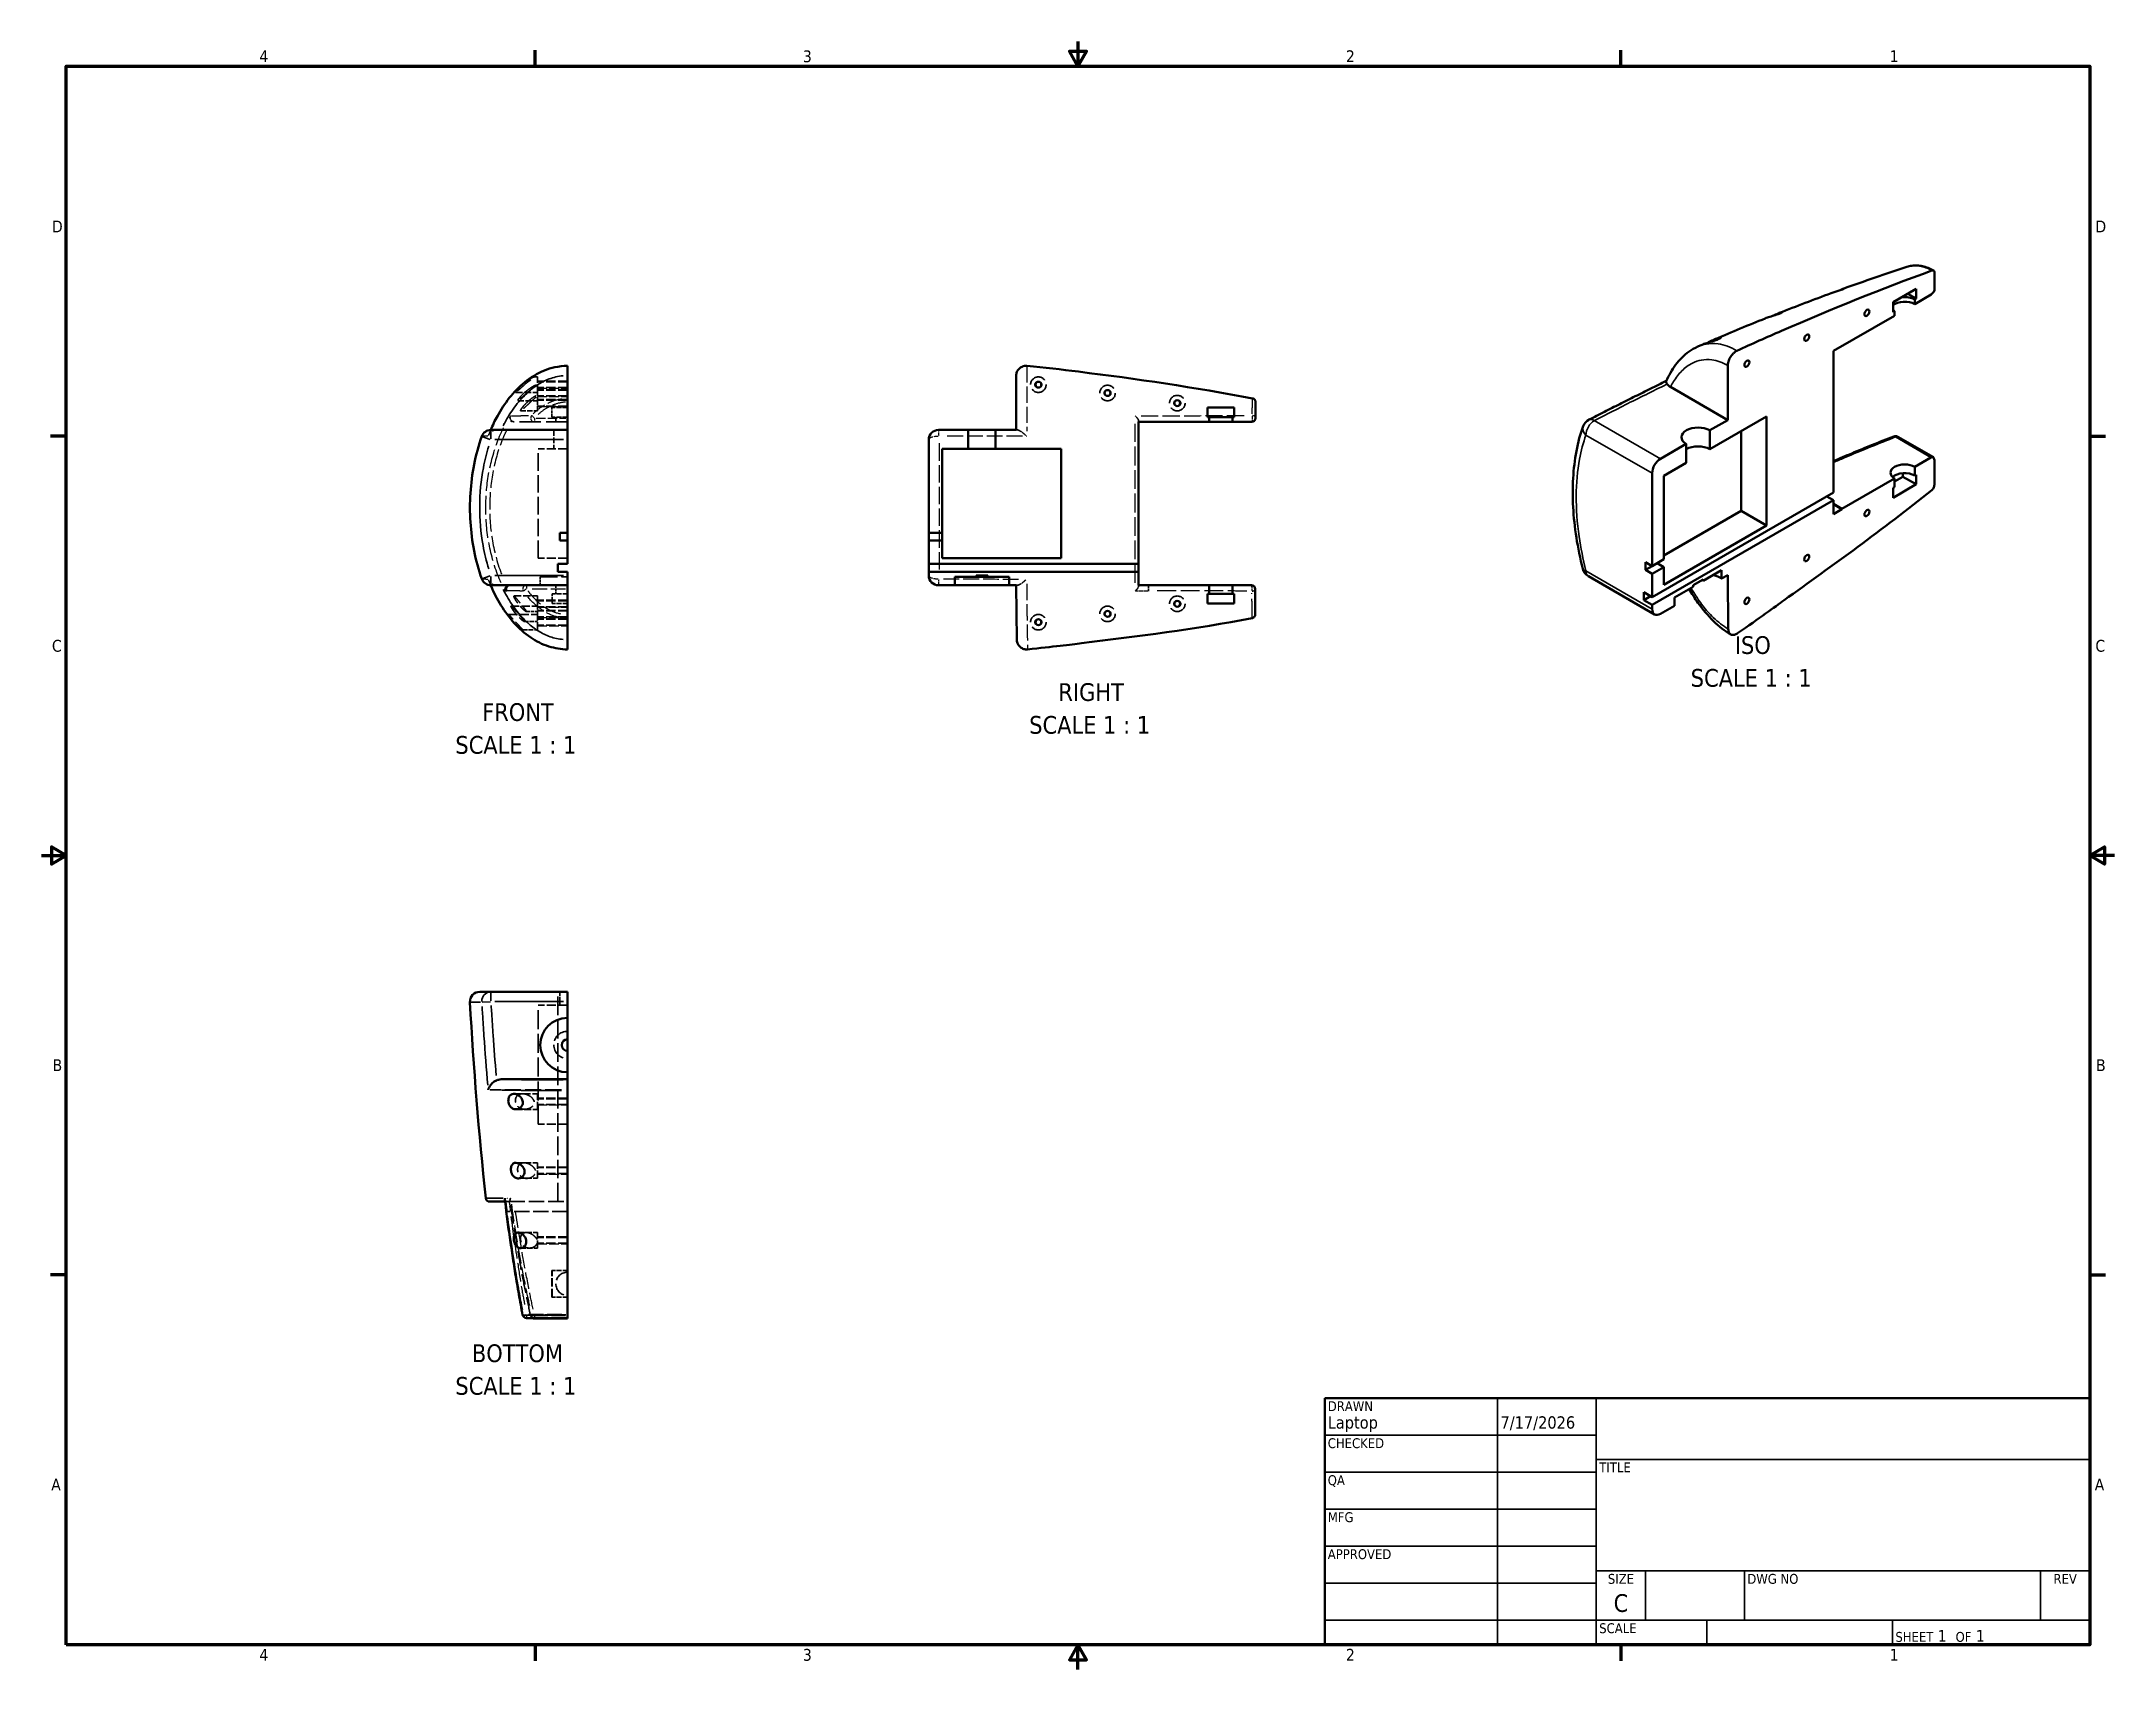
# Model space of a CAD drawing. Header units: millimetres. Extents: x 25 to 1092, y 13 to 851.
import ezdxf
from ezdxf.enums import TextEntityAlignment as Align

# ---------------------------------------------------------------- set-up
doc = ezdxf.new("R2010")
doc.units = ezdxf.units.MM
doc.header["$LTSCALE"] = 50.8
doc.linetypes.add('DASHED', pattern=[0.2067, 0.1654, -0.0413])
for name, color, linetype, lineweight in [('Border (ANSI)', 7, 'Continuous', 70), ('Hidden (ANSI)', 7, 'DASHED', 35), ('Hidden Narrow (ANSI)', 7, 'DASHED', 25), ('Symbol (ANSI)', 7, 'Continuous', 25), ('Title (ANSI)', 7, 'Continuous', 50), ('Visible (ANSI)', 7, 'Continuous', 50), ('Visible Narrow (ANSI)', 7, 'Continuous', 35)]:
    doc.layers.add(name, color=color, linetype=linetype, lineweight=lineweight)
doc.styles.add('Label Text (ANSI)', font='tahoma.ttf')
doc.styles.add('Note Text (ANSI)', font='tahoma.ttf')
doc.styles.add('Text Style30', font='tahoma.ttf')
doc.styles.add('Text Style38', font='tahoma.ttf')
doc.styles.add('Text Style39', font='tahoma.ttf')

msp = doc.modelspace()

# ---------------------------------------------------------------- texts
at = {"layer": 'Symbol (ANSI)', "attachment_point": 7, "style": 'Label Text (ANSI)'}
for s, insert, char_height in [('ISO', (896.8, 535.4), 9.14), ('SCALE 1 : 1', (874.1, 518.5), 9.144), ('RIGHT', (548.7, 511.2), 9.14), ('FRONT', (252.2, 500.9), 9.14), ('SCALE 1 : 1', (533.7, 494.3), 9.144), ('SCALE 1 : 1', (238.4, 484), 9.144), ('BOTTOM', (246.9, 170.8), 9.14), ('SCALE 1 : 1', (238.4, 154), 9.144)]:
    msp.add_mtext(s, dxfattribs=dict(at, insert=insert, char_height=char_height))

# ---------------------------------------------------------------- blocks, each defined once
blk = doc.blocks.new('Borders Default Border')
at = {"layer": 'Border (ANSI)'}
for p, q in [((5.5, 16.5), (5.5, 16.66)), ((16.5, 16.5), (16.5, 16.66)), ((0.75, 12.75), (0.59, 12.75)), ((21.25, 12.75), (21.41, 12.75)), ((0.75, 4.25), (0.59, 4.25)), ((21.25, 4.25), (21.41, 4.25)), ((5.5, 0.5), (5.5, 0.34)), ((16.5, 0.5), (16.5, 0.34))]:
    blk.add_line(p, q, dxfattribs=at)
at = {"layer": 'Border (ANSI)', "flags": 128}
for points in [[(11, 16.75), (11, 16.5), (10.913, 16.65), (11.087, 16.65), (11, 16.5)], [(0.75, 0.5), (0.75, 16.5), (21.25, 16.5), (21.25, 0.5), (0.75, 0.5)], [(0.5, 8.5), (0.75, 8.5), (0.6, 8.587), (0.6, 8.413), (0.75, 8.5)], [(21.5, 8.5), (21.25, 8.5), (21.4, 8.587), (21.4, 8.413), (21.25, 8.5)], [(11, 0.25), (11, 0.5), (10.913, 0.35), (11.087, 0.35), (11, 0.5)]]:
    blk.add_lwpolyline(points, dxfattribs=at)
at = {"layer": 'Border (ANSI)', "char_height": 0.12, "attachment_point": 7, "style": 'Note Text (ANSI)'}
for s, insert in [('4', (2.708, 16.54)), ('3', (8.213, 16.537)), ('2', (13.714, 16.54)), ('1', (19.223, 16.54)), ('D', (0.606, 14.815)), ('D', (21.306, 14.815)), ('C', (0.606, 10.563)), ('C', (21.306, 10.563)), ('B', (0.613, 6.315)), ('B', (21.313, 6.315)), ('A', (0.599, 2.065)), ('A', (21.299, 2.065)), ('4', (2.708, 0.34)), ('3', (8.213, 0.337)), ('2', (13.714, 0.34)), ('1', (19.223, 0.34))]:
    blk.add_mtext(s, dxfattribs=dict(at, insert=insert))
blk = doc.blocks.new('Title Blocks ANSI - Large')
at = {"layer": 'Title (ANSI)'}
for p, q in [((5, 7.45), (5, 4.95)), ((12.75, 7.45), (5, 7.45)), ((12.75, 4.95), (12.75, 7.45)), ((5, 4.95), (12.75, 4.95))]:
    blk.add_line(p, q, dxfattribs=at)
at = {"layer": 'Title (ANSI)', "lineweight": 35}
for p, q in [((6.75, 4.95), (6.75, 7.45)), ((7.75, 4.95), (7.75, 7.45)), ((5, 7.075), (7.75, 7.075)), ((7.75, 6.83), (12.75, 6.83)), ((5, 6.7), (7.75, 6.7)), ((5, 6.325), (7.75, 6.325)), ((5, 5.95), (7.75, 5.95)), ((12.75, 5.7), (7.75, 5.7)), ((8.25, 5.2), (8.25, 5.7)), ((9.25, 5.2), (9.25, 5.7)), ((12.25, 5.2), (12.25, 5.7)), ((5, 5.575), (7.75, 5.575)), ((7.75, 5.2), (5, 5.2)), ((12.75, 5.2), (7.75, 5.2)), ((8.87, 5.2), (8.87, 4.95)), ((10.75, 5.2), (10.75, 4.95))]:
    blk.add_line(p, q, dxfattribs=at)
at = {"layer": 'Title (ANSI)', "style": 'Text Style38'}
for s, p in [('DRAWN', (5.03, 7.42)), ('CHECKED', (5.03, 7.045)), ('TITLE', (7.78, 6.8)), ('QA', (5.03, 6.67)), ('MFG', (5.03, 6.295)), ('APPROVED', (5.03, 5.92)), ('DWG NO', (9.28, 5.67)), ('SCALE', (7.78, 5.17))]:
    blk.add_text(s, height=0.1, dxfattribs=at).set_placement(p, align=Align.TOP_LEFT)
for s, p in [('SIZE', (8, 5.67)), ('REV', (12.5, 5.67))]:
    blk.add_text(s, height=0.1, dxfattribs=at).set_placement(p, align=Align.TOP_CENTER)
at = {"layer": 'Title (ANSI)', "insert": (10.78, 4.98), "char_height": 0.12, "attachment_point": 7, "style": 'Note Text (ANSI)'}
blk.add_mtext('\\fTahoma|b0|i0;{\\H0.1000;SHEET}\\fTahoma|b0|i0;{\\H0.1200; 1  }\\fTahoma|b0|i0;{\\H0.1000;OF}\\fTahoma|b0|i0;{\\H0.1200; 1 }', dxfattribs=at)
at = {"layer": 'Title (ANSI)'}
for tag, height, style, p in [('AUTHOR', 0.125, 'Text Style39', (5.03, 7.105)), ('CREATION_DATE', 0.125, 'Text Style39', (6.78, 7.105)), ('CHECKED_BY', 0.125, 'Text Style39', (5.03, 6.73)), ('CHECKED_DATE', 0.125, 'Text Style39', (6.78, 6.73)), ('MFG_APPROVED_BY', 0.125, 'Text Style39', (5.03, 5.98)), ('MFG_APPROVED_DATE', 0.125, 'Text Style39', (6.78, 5.98)), ('ENG_APPROVED_BY', 0.125, 'Text Style39', (5.03, 5.605)), ('ENG_APPROVAL_DATE', 0.125, 'Text Style39', (6.78, 5.605)), ('PART_NUMBER', 0.18, 'Text Style30', (9.28, 5.23))]:
    blk.add_attdef(tag, text='', height=height, dxfattribs=dict(at, style=style)).set_placement(p, align=Align.BOTTOM_LEFT)
at = {"layer": 'Title (ANSI)', "lineweight": 30, "flags": 63}
blk.add_attdef('COMPANY', text='', height=0.125, dxfattribs=at).set_placement((10.25, 7.14), align=Align.MIDDLE_CENTER)
blk.add_attdef('TITLE', text='', height=0.18, dxfattribs=at).set_placement((7.78, 6.223), align=Align.MIDDLE_LEFT)
at = {"layer": 'Title (ANSI)'}
for tag, height, style, p in [('Sheet_Size', 0.18, 'Text Style30', (8, 5.375)), ('REVISION_NUMBER', 0.125, 'Text Style39', (12.5, 5.375))]:
    blk.add_attdef(tag, text='', height=height, dxfattribs=dict(at, style=style)).set_placement(p, align=Align.MIDDLE_CENTER)
at = {"layer": 'Title (ANSI)', "lineweight": 30, "flags": 63}
blk.add_attdef('Initial_View_Scale', text='', height=0.12, dxfattribs=at).set_placement((8.84, 4.98), align=Align.BOTTOM_RIGHT)

# ---------------------------------------------------------------- linework, layer by layer
at = {"layer": 'Hidden (ANSI)', "ltscale": 0.063182}
msp.add_line((278.9, 678.2), (280.6, 678.2), dxfattribs=at)
at = {"layer": 'Hidden (ANSI)', "ltscale": 0.038005}
msp.add_line((279.6, 673.9), (280.6, 673.9), dxfattribs=at)
at = {"layer": 'Hidden (ANSI)', "ltscale": 0.471064}
for p, q in [((280.6, 670.2), (280.6, 678.2)), ((280.6, 547.9), (280.6, 555.9)), ((280.6, 301.1), (280.6, 309.1)), ((280.6, 265.6), (280.6, 273.6)), ((280.6, 229.7), (280.6, 237.7))]:
    msp.add_line(p, q, dxfattribs=at)
at = {"layer": 'Hidden (ANSI)', "ltscale": 0.580428}
for p, q in [((296.1, 675.7), (280.6, 675.7)), ((296.1, 672.7), (280.6, 672.7)), ((296.1, 671.4), (280.6, 671.4)), ((296.1, 668.4), (280.6, 668.4)), ((296.1, 666.2), (280.6, 666.2)), ((296.1, 663.2), (280.6, 663.2)), ((296.1, 562.9), (280.6, 562.9)), ((296.1, 559.9), (280.6, 559.9)), ((296.1, 557.7), (280.6, 557.7)), ((296.1, 554.7), (280.6, 554.7)), ((296.1, 553.4), (280.6, 553.4)), ((296.1, 550.4), (280.6, 550.4)), ((296.1, 306.6), (280.6, 306.6)), ((296.1, 303.6), (280.6, 303.6)), ((296.1, 271.1), (280.6, 271.1)), ((296.1, 268.1), (280.6, 268.1)), ((296.1, 235.2), (280.6, 235.2)), ((296.1, 232.2), (280.6, 232.2))]:
    msp.add_line(p, q, dxfattribs=at)
at = {"layer": 'Hidden (ANSI)', "ltscale": 0.424221}
msp.add_line((269.3, 670.2), (280.6, 670.2), dxfattribs=at)
at = {"layer": 'Hidden (ANSI)', "ltscale": 0.381349}
msp.add_line((270.5, 665.9), (280.6, 665.9), dxfattribs=at)
at = {"layer": 'Hidden (ANSI)', "ltscale": 0.004218}
msp.add_line((280.5, 668.7), (280.6, 668.7), dxfattribs=at)
at = {"layer": 'Hidden (ANSI)', "ltscale": 0.247275}
for p, q in [((280.6, 665.9), (280.6, 670.2)), ((280.6, 555.9), (280.6, 560.2))]:
    msp.add_line(p, q, dxfattribs=at)
at = {"layer": 'Hidden (ANSI)', "ltscale": 0.280598}
for p, q in [((280.6, 660.7), (280.6, 665.9)), ((280.6, 560.2), (280.6, 565.4))]:
    msp.add_line(p, q, dxfattribs=at)
at = {"layer": 'Hidden (ANSI)', "ltscale": 0.299852}
for p, q in [((296.1, 662.4), (288.1, 662.4)), ((296.1, 657.4), (288.1, 657.4))]:
    msp.add_line(p, q, dxfattribs=at)
at = {"layer": 'Hidden (ANSI)', "ltscale": 0.18737}
for p, q in [((288.1, 657.4), (288.1, 662.4)), ((288.2, 561.5), (288.2, 566.5))]:
    msp.add_line(p, q, dxfattribs=at)
at = {"layer": 'Hidden (ANSI)', "ltscale": 1.30714}
msp.add_line((296.1, 655), (268.7, 655), dxfattribs=at)
at = {"layer": 'Hidden (ANSI)', "ltscale": 0.324715}
msp.add_line((272, 660.7), (280.6, 660.7), dxfattribs=at)
at = {"layer": 'Hidden (ANSI)', "ltscale": 0.364882}
msp.add_line((289.1, 650.9), (289.1, 641.1), dxfattribs=at)
at = {"layer": 'Hidden (ANSI)', "ltscale": 0.087913}
msp.add_line((290.1, 655), (290.1, 657.4), dxfattribs=at)
at = {"layer": 'Hidden (ANSI)', "ltscale": 0.094788}
msp.add_line((527.5, 650.9), (527, 650.9), dxfattribs=at)
at = {"layer": 'Hidden (ANSI)', "ltscale": 0.051062}
msp.add_line((590, 655), (590, 655.5), dxfattribs=at)
at = {"layer": 'Hidden (ANSI)', "ltscale": 0.56606}
for p, q in [((296.1, 641.1), (281, 641.1)), ((296.1, 584.9), (281, 584.9)), ((296.1, 354.7), (281, 354.7)), ((296.1, 293.5), (281, 293.5))]:
    msp.add_line(p, q, dxfattribs=at)
at = {"layer": 'Hidden (ANSI)', "ltscale": 1.070439}
msp.add_line((281, 584.9), (281, 641.1), dxfattribs=at)
at = {"layer": 'Hidden (ANSI)', "ltscale": 0.936438}
msp.add_line((296.1, 571), (266.6, 571), dxfattribs=at)
at = {"layer": 'Hidden (ANSI)', "ltscale": 1.046041}
msp.add_line((282.1, 575.2), (296.1, 575.2), dxfattribs=at)
at = {"layer": 'Hidden (ANSI)', "ltscale": 0.16054}
msp.add_line((282.1, 570.9), (282.1, 575.2), dxfattribs=at)
at = {"layer": 'Hidden (ANSI)', "ltscale": 0.296103}
for p, q in [((296.1, 566.5), (288.2, 566.5)), ((296.1, 561.5), (288.2, 561.5)), ((296.1, 218.2), (288.2, 218.2)), ((296.1, 204.4), (288.2, 204.4))]:
    msp.add_line(p, q, dxfattribs=at)
at = {"layer": 'Hidden (ANSI)', "ltscale": 0.168623}
msp.add_line((290.1, 571), (290.1, 566.5), dxfattribs=at)
at = {"layer": 'Hidden (ANSI)', "ltscale": 0.02673}
msp.add_line((293.1, 575.2), (293.1, 575.9), dxfattribs=at)
at = {"layer": 'Hidden (ANSI)', "ltscale": 0.093798}
msp.add_line((527, 570.9), (527.5, 570.9), dxfattribs=at)
at = {"layer": 'Hidden (ANSI)', "ltscale": 0.044425}
for p, q in [((590, 570.5), (590, 570.9)), ((264.9, 253.6), (266.1, 253.6))]:
    msp.add_line(p, q, dxfattribs=at)
at = {"layer": 'Hidden (ANSI)', "ltscale": 0.15564}
msp.add_line((595, 567.9), (595, 570.9), dxfattribs=at)
at = {"layer": 'Hidden (ANSI)', "ltscale": 0.559808}
msp.add_line((265.7, 555.9), (280.6, 555.9), dxfattribs=at)
at = {"layer": 'Hidden (ANSI)', "ltscale": 0.511094}
msp.add_line((267, 560.2), (280.6, 560.2), dxfattribs=at)
at = {"layer": 'Hidden (ANSI)', "ltscale": 0.454079}
msp.add_line((268.5, 565.4), (280.6, 565.4), dxfattribs=at)
at = {"layer": 'Hidden (ANSI)', "ltscale": 0.21634}
msp.add_line((274.9, 557.4), (280.6, 557.4), dxfattribs=at)
at = {"layer": 'Hidden (ANSI)', "ltscale": 0.283134}
msp.add_line((273.1, 547.9), (280.6, 547.9), dxfattribs=at)
at = {"layer": 'Hidden (ANSI)', "ltscale": 0.249741}
msp.add_line((274, 552.2), (280.6, 552.2), dxfattribs=at)
at = {"layer": 'Hidden (ANSI)', "ltscale": 1.165674}
msp.add_line((281, 293.5), (281, 354.7), dxfattribs=at)
at = {"layer": 'Hidden (ANSI)', "ltscale": 1.142818}
msp.add_line((291.1, 253.6), (291.1, 361.6), dxfattribs=at)
at = {"layer": 'Hidden (ANSI)', "ltscale": 0.258609}
msp.add_line((292.1, 361.6), (292.1, 354.7), dxfattribs=at)
at = {"layer": 'Hidden (ANSI)', "ltscale": 1.081891}
msp.add_line((296.1, 316.6), (262, 316.6), dxfattribs=at)
at = {"layer": 'Hidden (ANSI)', "ltscale": 0.453935}
msp.add_line((268.5, 309.1), (280.6, 309.1), dxfattribs=at)
at = {"layer": 'Hidden (ANSI)', "ltscale": 0.416521}
msp.add_line((269.5, 301.1), (280.6, 301.1), dxfattribs=at)
at = {"layer": 'Hidden (ANSI)', "ltscale": 0.415675}
msp.add_line((269.5, 273.6), (280.6, 273.6), dxfattribs=at)
at = {"layer": 'Hidden (ANSI)', "ltscale": 0.371843}
msp.add_line((270.7, 265.6), (280.6, 265.6), dxfattribs=at)
at = {"layer": 'Hidden (ANSI)', "ltscale": 0.062701}
msp.add_line((264, 253.6), (264.8, 253.6), dxfattribs=at)
at = {"layer": 'Hidden (ANSI)', "ltscale": 0.014048}
msp.add_line((264.9, 253.6), (264.8, 253.6), dxfattribs=at)
at = {"layer": 'Hidden (ANSI)', "ltscale": 0.080759}
msp.add_line((264.9, 248.6), (266.7, 248.6), dxfattribs=at)
at = {"layer": 'Hidden (ANSI)', "ltscale": 0.954226}
msp.add_line((266.1, 253.6), (296.1, 253.6), dxfattribs=at)
at = {"layer": 'Hidden (ANSI)', "ltscale": 0.933602}
msp.add_line((296.1, 248.6), (266.7, 248.6), dxfattribs=at)
at = {"layer": 'Hidden (ANSI)', "ltscale": 0.371646}
msp.add_line((270.7, 237.7), (280.6, 237.7), dxfattribs=at)
at = {"layer": 'Hidden (ANSI)', "ltscale": 0.322903}
msp.add_line((272, 229.7), (280.6, 229.7), dxfattribs=at)
at = {"layer": 'Hidden (ANSI)', "ltscale": 0.517318}
for p, q in [((288.1, 204.4), (288.1, 218.2)), ((288.2, 204.4), (288.2, 218.2))]:
    msp.add_line(p, q, dxfattribs=at)
at = {"layer": 'Hidden (ANSI)', "ltscale": 0.003649}
for p, q in [((288.2, 218.2), (288.1, 218.2)), ((288.2, 204.4), (288.1, 204.4))]:
    msp.add_line(p, q, dxfattribs=at)
at = {"layer": 'Hidden (ANSI)', "ltscale": 1.196756}
for centre in [(538.4, 674.2), (574, 669.9), (609.9, 664.7), (538.4, 551.9), (574, 556.2), (609.9, 561.4)]:
    msp.add_circle(centre, 4, dxfattribs=at)
at = {"layer": 'Hidden (ANSI)', "ltscale": 1.044938}
msp.add_arc((296.1, 334.3), 7, 90.1911, 269.8089, dxfattribs=at)
at = {"layer": 'Hidden (ANSI)', "ltscale": 0.897567}
msp.add_arc((296.1, 211.3), 6, 90, 270, dxfattribs=at)
at = {"layer": 'Hidden (ANSI)', "ltscale": 0.06793}
msp.add_arc((279.1, 195.4), 2, 192.9464, 244.9256, dxfattribs=at)
at = {"layer": 'Hidden (ANSI)', "ltscale": 1.039468}
for points in [[(272.1, 673.4), (271.9, 673.3), (271.7, 673.1), (271, 672.4), (270.5, 671.9), (269.9, 671.2), (269.7, 670.9), (269.4, 670.5), (269.3, 670.4), (269.3, 670.2), (269.3, 670.2), (269.5, 670.2), (269.6, 670.3), (270.1, 670.7), (270.4, 671), (271.4, 671.8), (272, 672.4), (273.6, 673.8), (274.5, 674.6), (276.3, 676), (277.1, 676.6), (278.1, 677.4), (278.5, 677.7), (278.8, 678), (278.9, 678.1), (279, 678.2), (279, 678.2), (278.9, 678.2), (278.7, 678.1), (278.3, 678), (277.9, 677.8), (276.7, 677.1), (275.8, 676.5), (273.9, 675.1), (272.9, 674.2), (272.1, 673.4)], [(272.1, 309.1), (271.9, 309), (271.7, 309), (271, 308.7), (270.5, 308.5), (269.9, 307.8), (269.7, 307.4), (269.4, 306.7), (269.3, 306.3), (269.3, 305.6), (269.3, 305.2), (269.5, 304.4), (269.6, 303.9), (270.1, 303.1), (270.4, 302.7), (271.4, 301.8), (272, 301.5), (273.6, 301.1), (274.5, 301.1), (276.3, 301.5), (277.1, 301.9), (278.1, 302.7), (278.5, 303.1), (278.8, 303.7), (278.9, 304), (279, 304.6), (279, 304.9), (278.9, 305.5), (278.7, 305.8), (278.3, 306.5), (277.9, 307), (276.7, 308), (275.8, 308.5), (273.9, 309.1), (272.9, 309.2), (272.1, 309.1)]]:
    msp.add_open_spline(points, degree=3, knots=[-3.538072, -3.538072, -3.538072, -3.538072, -3.460685, -3.460685, -3.229608, -3.229608, -3.05045, -3.05045, -2.910883, -2.910883, -2.768984, -2.768984, -2.604602, -2.604602, -2.395828, -2.395828, -2.127565, -2.127565, -1.816163, -1.816163, -1.499943, -1.499943, -1.301874, -1.301874, -1.176175, -1.176175, -1.067259, -1.067259, -0.930611, -0.930611, -0.704789, -0.704789, -0.353422, -0.353422, 0, 0, 0, 0], dxfattribs=at)
at = {"layer": 'Hidden (ANSI)', "ltscale": 1.021536}
for points in [[(272.6, 668.8), (272.2, 668.4), (271.8, 667.9), (271.2, 667.2), (270.9, 666.8), (270.6, 666.4), (270.5, 666.2), (270.4, 665.9), (270.4, 665.9), (270.5, 665.9), (270.6, 665.9), (271, 666.2), (271.3, 666.4), (272, 667.1), (272.6, 667.6), (274, 668.9), (274.8, 669.6), (276.4, 671), (277.2, 671.6), (278.3, 672.6), (278.8, 673), (279.3, 673.4), (279.5, 673.6), (279.7, 673.8), (279.7, 673.8), (279.7, 673.9), (279.6, 673.9), (279.4, 673.8), (279.1, 673.7), (278.4, 673.4), (277.8, 673), (276.3, 672), (275.4, 671.3), (273.8, 670), (273.2, 669.4), (272.6, 668.8)], [(272.6, 273.4), (272.2, 273.3), (271.8, 273.1), (271.2, 272.6), (270.9, 272.2), (270.6, 271.5), (270.5, 271.1), (270.4, 270.4), (270.4, 270), (270.5, 269.2), (270.6, 268.8), (271, 268), (271.3, 267.5), (272, 266.6), (272.6, 266.2), (274, 265.6), (274.8, 265.5), (276.4, 265.7), (277.2, 265.9), (278.3, 266.6), (278.8, 267), (279.3, 267.7), (279.5, 268), (279.7, 268.6), (279.7, 268.8), (279.7, 269.4), (279.6, 269.7), (279.4, 270.3), (279.1, 270.7), (278.4, 271.6), (277.8, 272.1), (276.3, 273), (275.4, 273.4), (273.8, 273.6), (273.2, 273.6), (272.6, 273.4)]]:
    msp.add_open_spline(points, degree=3, knots=[-3.25784, -3.25784, -3.25784, -3.25784, -3.078455, -3.078455, -2.918085, -2.918085, -2.788369, -2.788369, -2.674113, -2.674113, -2.53527, -2.53527, -2.363679, -2.363679, -2.146466, -2.146466, -1.871458, -1.871458, -1.615851, -1.615851, -1.389155, -1.389155, -1.258465, -1.258465, -1.161969, -1.161969, -1.056797, -1.056797, -0.891129, -0.891129, -0.605581, -0.605581, -0.255669, -0.255669, 0, 0, 0, 0], dxfattribs=at)
at = {"layer": 'Hidden (ANSI)', "ltscale": 0.998507}
for points in [[(273.4, 663.2), (273.3, 663), (273.2, 662.8), (272.7, 662.2), (272.4, 661.9), (272.1, 661.3), (272, 661.1), (271.9, 660.8), (271.9, 660.7), (272, 660.7), (272.1, 660.7), (272.4, 660.9), (272.6, 661.1), (273.3, 661.7), (273.7, 662.1), (274.9, 663.2), (275.7, 663.9), (277.2, 665.4), (277.9, 666), (279, 667), (279.4, 667.4), (280, 667.9), (280.2, 668.1), (280.5, 668.4), (280.6, 668.5), (280.6, 668.6), (280.6, 668.7), (280.5, 668.7), (280.4, 668.7), (280, 668.5), (279.6, 668.4), (278.6, 667.8), (277.8, 667.3), (276.3, 666.1), (275.6, 665.4), (274.4, 664.2), (273.9, 663.7), (273.4, 663.2)], [(273.4, 237.4), (273.3, 237.3), (273.2, 237.2), (272.7, 236.8), (272.4, 236.5), (272.1, 235.8), (272, 235.5), (271.9, 234.8), (271.9, 234.4), (272, 233.6), (272.1, 233.2), (272.4, 232.3), (272.6, 231.9), (273.3, 231), (273.7, 230.6), (274.9, 229.9), (275.7, 229.7), (277.2, 229.7), (277.9, 229.8), (279, 230.4), (279.4, 230.6), (280, 231.3), (280.2, 231.6), (280.5, 232.2), (280.6, 232.5), (280.6, 233), (280.6, 233.2), (280.5, 233.8), (280.4, 234.1), (280, 234.9), (279.6, 235.3), (278.6, 236.3), (277.8, 236.8), (276.3, 237.5), (275.6, 237.7), (274.4, 237.7), (273.9, 237.6), (273.4, 237.4)]]:
    msp.add_open_spline(points, degree=3, knots=[-3.467375, -3.467375, -3.467375, -3.467375, -3.395443, -3.395443, -3.218638, -3.218638, -3.075479, -3.075479, -2.942629, -2.942629, -2.794383, -2.794383, -2.605932, -2.605932, -2.359111, -2.359111, -2.051211, -2.051211, -1.754879, -1.754879, -1.540704, -1.540704, -1.365017, -1.365017, -1.256684, -1.256684, -1.15863, -1.15863, -1.028123, -1.028123, -0.810215, -0.810215, -0.502706, -0.502706, -0.213952, -0.213952, 0, 0, 0, 0], dxfattribs=at)
at = {"layer": 'Hidden (ANSI)', "ltscale": 0.28457}
for points in [[(259.6, 650.9), (259, 650.9), (258.5, 650.8), (257.4, 650.4), (256.9, 650.1), (255.9, 649.1), (255.5, 648.4), (255.3, 647.6), (255.3, 647.6), (255.3, 647.6)], [(527.5, 650.9), (527.8, 650.9), (528.1, 650.8), (528.9, 650.4), (529.5, 650.1), (530.8, 649.1), (531.6, 648.4), (532.4, 647.6), (532.4, 647.6), (532.4, 647.6)], [(259.6, 316), (259, 315.8), (258.5, 315.5), (257.4, 314.6), (256.9, 314.1), (255.9, 312.8), (255.5, 312), (255.3, 311.2), (255.3, 311.2), (255.3, 311.2)]]:
    msp.add_open_spline(points, degree=3, knots=[0, 0, 0, 0, 0.1798555, 0.1798555, 0.4228128, 0.4228128, 0.7519797, 0.7519797, 0.7533765, 0.7533765, 0.7533765, 0.7533765], dxfattribs=at)
at = {"layer": 'Hidden (ANSI)', "ltscale": 0.11558}
msp.add_open_spline([(255.4, 648), (255.8, 649), (256.2, 649.9), (256.6, 650.9)], degree=3, dxfattribs=at)
at = {"layer": 'Hidden (ANSI)', "ltscale": 0.131861}
for points in [[(267.4, 655.5), (267.2, 655.6), (267.1, 655.8), (266.8, 656.1), (266.7, 656.3), (266.6, 656.8), (266.5, 657), (266.5, 657.6), (266.6, 657.9), (266.7, 658.1), (266.7, 658.1), (266.7, 658.1)], [(590, 655.5), (590, 655.6), (590, 655.8), (589.9, 656.1), (589.8, 656.3), (589.5, 656.8), (589.3, 657), (588.8, 657.6), (588.5, 657.9), (588.3, 658.1), (588.3, 658.1), (588.3, 658.1)], [(267.4, 253.6), (267.2, 253.6), (267.1, 253.6), (266.8, 253.7), (266.7, 253.8), (266.6, 254.1), (266.5, 254.3), (266.5, 254.7), (266.6, 255), (266.7, 255.3), (266.7, 255.3), (266.7, 255.3)]]:
    msp.add_open_spline(points, degree=3, knots=[-0.3527354, -0.3527354, -0.3527354, -0.3527354, -0.2920837, -0.2920837, -0.218479, -0.218479, -0.119912, -0.119912, 0, 0, 0.0008675, 0.0008675, 0.0008675, 0.0008675], dxfattribs=at)
at = {"layer": 'Hidden (ANSI)', "ltscale": 0.051062}
msp.add_open_spline([(268.7, 655), (268.5, 655), (268.3, 655.1), (267.9, 655.2), (267.7, 655.3), (267.5, 655.4), (267.4, 655.5), (267.4, 655.5)], degree=3, knots=[-0.4319934, -0.4319934, -0.4319934, -0.4319934, -0.3714916, -0.3714916, -0.3110928, -0.3110928, -0.2953317, -0.2953317, -0.2953317, -0.2953317], dxfattribs=at)
at = {"layer": 'Hidden (ANSI)', "ltscale": 0.283552}
for points in [[(259.6, 570.9), (259, 570.9), (258.5, 571), (257.4, 571.4), (256.9, 571.7), (255.9, 572.7), (255.5, 573.4), (255.3, 574.1), (255.3, 574.1), (255.3, 574.1)], [(527.5, 570.9), (527.8, 570.9), (528.1, 571), (528.9, 571.4), (529.5, 571.7), (530.8, 572.7), (531.6, 573.4), (532.4, 574.1), (532.4, 574.1), (532.4, 574.1)]]:
    msp.add_open_spline(points, degree=3, knots=[-0.7574116, -0.7574116, -0.7574116, -0.7574116, -0.5755807, -0.5755807, -0.3309444, -0.3309444, 0, 0, 0.0014052, 0.0014052, 0.0014052, 0.0014052], dxfattribs=at)
at = {"layer": 'Hidden (ANSI)', "ltscale": 0.115633}
msp.add_open_spline([(256.6, 570.9), (256.2, 571.8), (255.8, 572.8), (255.4, 573.7)], degree=3, dxfattribs=at)
at = {"layer": 'Hidden (ANSI)', "ltscale": 0.133034}
for points in [[(264, 567.9), (264, 567.9), (264, 567.9), (263.9, 568.2), (263.9, 568.5), (263.9, 569.1), (264, 569.3), (264.2, 569.8), (264.3, 570), (264.6, 570.3), (264.8, 570.4), (264.9, 570.5)], [(588.2, 567.9), (588.2, 567.9), (588.2, 567.9), (588.5, 568.2), (588.8, 568.5), (589.3, 569.1), (589.5, 569.3), (589.8, 569.8), (589.9, 570), (590, 570.3), (590, 570.4), (590, 570.5)]]:
    msp.add_open_spline(points, degree=3, knots=[-0.3528563, -0.3528563, -0.3528563, -0.3528563, -0.3519917, -0.3519917, -0.2285953, -0.2285953, -0.1315002, -0.1315002, -0.0594108, -0.0594108, 0, 0, 0, 0], dxfattribs=at)
at = {"layer": 'Hidden (ANSI)', "ltscale": 0.155422}
msp.add_open_spline([(264.8, 568.1), (264.7, 568.3), (264.6, 568.6), (264.6, 569.1), (264.6, 569.3), (264.7, 569.8), (264.9, 570.1), (265.2, 570.5), (265.4, 570.7), (265.8, 570.9), (265.9, 570.9), (266.3, 571), (266.4, 571), (266.6, 571)], degree=3, knots=[0, 0, 0, 0, 0.0778419, 0.0778419, 0.1553489, 0.1553489, 0.2330625, 0.2330625, 0.3114071, 0.3114071, 0.3636314, 0.3636314, 0.4159131, 0.4159131, 0.4159131, 0.4159131], dxfattribs=at)
at = {"layer": 'Hidden (ANSI)', "ltscale": 0.15564}
msp.add_open_spline([(264.9, 567.9), (264.8, 568.2), (264.7, 568.4), (264.7, 568.9), (264.7, 569.2), (264.8, 569.7), (265, 569.9), (265.3, 570.3), (265.5, 570.5), (265.9, 570.7), (266, 570.8), (266.4, 570.9), (266.5, 570.9), (266.7, 570.9)], degree=3, knots=[0, 0, 0, 0, 0.077845, 0.077845, 0.1553501, 0.1553501, 0.2330586, 0.2330586, 0.3113986, 0.3113986, 0.3639185, 0.3639185, 0.416497, 0.416497, 0.416497, 0.416497], dxfattribs=at)
at = {"layer": 'Hidden (ANSI)', "ltscale": 0.007083}
msp.add_open_spline([(264.8, 568.1), (264.9, 568), (264.9, 568), (264.9, 567.9)], degree=3, dxfattribs=at)
at = {"layer": 'Hidden (ANSI)', "ltscale": 0.044425}
msp.add_open_spline([(264.9, 570.5), (265, 570.6), (265.2, 570.7), (265.5, 570.8), (265.8, 570.9), (266.1, 570.9)], degree=3, knots=[-0.1191209, -0.1191209, -0.1191209, -0.1191209, -0.0793683, -0.0793683, 0, 0, 0, 0], dxfattribs=at)
at = {"layer": 'Hidden (ANSI)', "ltscale": 0.916083}
msp.add_open_spline([(269.6, 562.9), (269.9, 562.5), (270.3, 562), (271.1, 560.9), (271.7, 560.2), (272.7, 559.1), (273.2, 558.6), (273.9, 558), (274.2, 557.8), (274.6, 557.5), (274.7, 557.4), (274.9, 557.4), (274.9, 557.4), (274.9, 557.6), (274.8, 557.7), (274.6, 558.1), (274.4, 558.4), (273.8, 559.1), (273.4, 559.7), (272.4, 560.9), (271.9, 561.5), (271, 562.7), (270.5, 563.3), (269.8, 564.1), (269.5, 564.5), (269, 565), (268.8, 565.2), (268.6, 565.4), (268.5, 565.4), (268.4, 565.3), (268.5, 565.2), (268.6, 564.8), (268.7, 564.5), (269.1, 563.8), (269.3, 563.4), (269.6, 562.9)], degree=3, knots=[-2.875457, -2.875457, -2.875457, -2.875457, -2.701943, -2.701943, -2.443889, -2.443889, -2.22505, -2.22505, -2.06629, -2.06629, -1.928377, -1.928377, -1.820679, -1.820679, -1.707921, -1.707921, -1.553401, -1.553401, -1.339558, -1.339558, -1.102167, -1.102167, -0.898251, -0.898251, -0.73008, -0.73008, -0.572911, -0.572911, -0.436891, -0.436891, -0.307786, -0.307786, -0.168183, -0.168183, 0, 0, 0, 0], dxfattribs=at)
at = {"layer": 'Hidden (ANSI)', "ltscale": 0.949977}
msp.add_open_spline([(268.3, 552.2), (268.9, 551.5), (269.5, 550.8), (270.7, 549.7), (271.2, 549.2), (272, 548.6), (272.3, 548.4), (272.7, 548.1), (272.9, 548), (273.1, 547.9), (273.1, 547.9), (273.1, 548), (273, 548.1), (272.8, 548.4), (272.5, 548.7), (271.9, 549.4), (271.4, 549.9), (270.3, 551.1), (269.7, 551.8), (268.5, 553), (267.9, 553.6), (267.1, 554.6), (266.7, 554.9), (266.2, 555.5), (266.1, 555.6), (265.8, 555.9), (265.7, 555.9), (265.6, 555.9), (265.7, 555.8), (265.8, 555.5), (265.9, 555.2), (266.3, 554.6), (266.6, 554.2), (267.3, 553.3), (267.8, 552.7), (268.3, 552.2)], degree=3, knots=[-3.075731, -3.075731, -3.075731, -3.075731, -2.806926, -2.806926, -2.561717, -2.561717, -2.387307, -2.387307, -2.259007, -2.259007, -2.143888, -2.143888, -2.018596, -2.018596, -1.853428, -1.853428, -1.618632, -1.618632, -1.346833, -1.346833, -1.102059, -1.102059, -0.926608, -0.926608, -0.784594, -0.784594, -0.658739, -0.658739, -0.531035, -0.531035, -0.389793, -0.389793, -0.220686, -0.220686, 0, 0, 0, 0], dxfattribs=at)
at = {"layer": 'Hidden (ANSI)', "ltscale": 0.936462}
msp.add_open_spline([(268.8, 557.1), (269.3, 556.5), (269.8, 555.9), (270.9, 554.7), (271.5, 554.1), (272.4, 553.2), (272.8, 552.9), (273.4, 552.5), (273.6, 552.4), (273.9, 552.2), (274, 552.2), (274, 552.3), (274, 552.3), (273.9, 552.6), (273.7, 552.8), (273.3, 553.3), (272.9, 553.7), (272.1, 554.7), (271.5, 555.3), (270.3, 556.6), (269.7, 557.3), (268.8, 558.4), (268.4, 558.8), (267.8, 559.5), (267.6, 559.8), (267.2, 560.1), (267.1, 560.2), (267, 560.2), (266.9, 560.2), (267, 560), (267.1, 559.8), (267.3, 559.3), (267.5, 559), (268, 558.2), (268.4, 557.6), (268.8, 557.1)], degree=3, knots=[-3.033748, -3.033748, -3.033748, -3.033748, -2.799283, -2.799283, -2.537435, -2.537435, -2.347462, -2.347462, -2.209977, -2.209977, -2.08406, -2.08406, -1.968839, -1.968839, -1.826866, -1.826866, -1.629655, -1.629655, -1.385858, -1.385858, -1.127582, -1.127582, -0.937554, -0.937554, -0.781654, -0.781654, -0.645526, -0.645526, -0.513223, -0.513223, -0.370666, -0.370666, -0.205049, -0.205049, 0, 0, 0, 0], dxfattribs=at)
at = {"layer": 'Hidden (ANSI)', "ltscale": 0.094788}
msp.add_open_spline([(259.6, 316), (259.6, 316.1), (259.7, 316.1), (260.5, 316.4), (261.3, 316.6), (262, 316.6)], degree=3, knots=[-0.2536068, -0.2536068, -0.2536068, -0.2536068, -0.2340105, -0.2340105, 0, 0, 0, 0], dxfattribs=at)
at = {"layer": 'Hidden (ANSI)', "ltscale": 0.083639}
msp.add_open_spline([(263.9, 254.4), (263.9, 254.2), (264, 254.1), (264.2, 253.8), (264.3, 253.7), (264.6, 253.6), (264.8, 253.6), (264.9, 253.6)], degree=3, knots=[-0.2227776, -0.2227776, -0.2227776, -0.2227776, -0.1315002, -0.1315002, -0.0594108, -0.0594108, 0, 0, 0, 0], dxfattribs=at)
at = {"layer": 'Hidden (ANSI)', "ltscale": 1.149104}
msp.add_open_spline([(277.1, 194.9), (276.2, 198.9), (275.4, 202.8), (273.8, 210.7), (273, 214.6), (271.6, 222.5), (270.9, 226.5), (269.6, 234.4), (268.9, 238.4), (267.7, 246.3), (267.1, 250.3), (266.5, 254.3)], degree=3, knots=[0.171511, 0.171511, 0.171511, 0.171511, 1.374759, 1.374759, 2.578008, 2.578008, 3.781256, 3.781256, 4.984505, 4.984505, 6.187753, 6.187753, 6.187753, 6.187753], dxfattribs=at)
at = {"layer": 'Hidden Narrow (ANSI)', "ltscale": 0.580428}
for p, q in [((296.1, 676), (280.6, 676)), ((280.6, 672.4), (296.1, 672.4)), ((296.1, 671.6), (280.6, 671.6)), ((280.6, 668.1), (296.1, 668.1)), ((296.1, 666.5), (280.6, 666.5)), ((280.6, 662.9), (296.1, 662.9)), ((296.1, 563.2), (280.6, 563.2)), ((280.6, 559.6), (296.1, 559.6)), ((296.1, 558), (280.6, 558)), ((280.6, 554.4), (296.1, 554.4)), ((296.1, 553.7), (280.6, 553.7)), ((280.6, 550.1), (296.1, 550.1)), ((296.1, 306.9), (280.6, 306.9)), ((280.6, 303.4), (296.1, 303.4)), ((296.1, 271.3), (280.6, 271.3)), ((280.6, 267.8), (296.1, 267.8)), ((296.1, 235.4), (280.6, 235.4)), ((280.6, 231.9), (296.1, 231.9))]:
    msp.add_line(p, q, dxfattribs=at)
at = {"layer": 'Hidden Narrow (ANSI)', "ltscale": 0.094862}
msp.add_line((277.7, 658.4), (279, 657.1), dxfattribs=at)
at = {"layer": 'Hidden Narrow (ANSI)', "ltscale": 0.105912}
for p, q in [((279.1, 656.9), (279.1, 655.1)), ((275, 571), (275, 569.2)), ((275, 195.4), (275, 193.6)), ((277.1, 194.9), (278.9, 195.3))]:
    msp.add_line(p, q, dxfattribs=at)
at = {"layer": 'Hidden Narrow (ANSI)', "ltscale": 0.574551}
for p, q in [((279.9, 657), (295.3, 657)), ((295.3, 195.4), (279.9, 195.4))]:
    msp.add_line(p, q, dxfattribs=at)
at = {"layer": 'Hidden Narrow (ANSI)', "ltscale": 0.095161}
msp.add_line((274.9, 569), (273.4, 567.9), dxfattribs=at)
at = {"layer": 'Hidden Narrow (ANSI)', "ltscale": 0.904784}
for p, q in [((295.1, 569), (276.1, 569)), ((276.1, 195.6), (295.1, 195.6))]:
    msp.add_line(p, q, dxfattribs=at)
at = {"layer": 'Hidden Narrow (ANSI)', "ltscale": 0.065265}
msp.add_line((273.4, 195.3), (274.9, 195.5), dxfattribs=at)
at = {"layer": 'Hidden Narrow (ANSI)', "ltscale": 0.076377}
msp.add_line((279.1, 195.3), (279.1, 193.6), dxfattribs=at)
at = {"layer": 'Hidden Narrow (ANSI)', "ltscale": 0.416998}
for centre in [(538.4, 674.2), (574, 669.9), (609.9, 664.7), (574, 556.2), (609.9, 561.4), (538.4, 551.9)]:
    msp.add_circle(centre, 1.77, dxfattribs=at)
at = {"layer": 'Hidden Narrow (ANSI)', "ltscale": 0.207501}
for centre, major_axis, ratio, start_param, end_param in [((256.7, 645.9), (0, 5), 0.998154, 0.061521, 1.168901), ((487, 645.9), (0, 5), 0.060739, 5.114284, 6.221664), ((256.7, 575.9), (0, -5), 0.998154, 5.114284, 6.221664), ((487, 575.9), (0, -5), 0.060739, 0.061521, 1.168901)]:
    msp.add_ellipse(centre, major_axis=major_axis, ratio=ratio, start_param=start_param, end_param=end_param, dxfattribs=at)
at = {"layer": 'Hidden Narrow (ANSI)', "ltscale": 0.156937}
for centre, ratio, start_param, end_param in [((279.1, 657), 0.97458, 4.072687, 6.166843), ((648.2, 657), 0.224039, 0.116342, 2.210498)]:
    msp.add_ellipse(centre, major_axis=(0, -2), ratio=ratio, start_param=start_param, end_param=end_param, dxfattribs=at)
at = {"layer": 'Hidden Narrow (ANSI)', "ltscale": 0.094862}
for centre, major_axis, ratio, start_param, end_param in [((648.2, 657), (2, 0), 0.695348, 0.070353, 1.336712), ((279.1, 195.4), (0, -2), 0.718673, 4.946474, 6.212832)]:
    msp.add_ellipse(centre, major_axis=major_axis, ratio=ratio, start_param=start_param, end_param=end_param, dxfattribs=at)
at = {"layer": 'Hidden Narrow (ANSI)', "ltscale": 0.274595}
for centre, start_param, end_param in [((487, 645.9), 4.736507, 6.201781), ((487, 575.9), 0.081404, 1.546678)]:
    msp.add_ellipse(centre, major_axis=(-5, 0), ratio=0.334388, start_param=start_param, end_param=end_param, dxfattribs=at)
at = {"layer": 'Hidden Narrow (ANSI)', "ltscale": 0.146559}
for centre, ratio, start_param, end_param in [((275, 569), 0.981297, 0.108654, 2.064419), ((648, 569), 0.192499, 4.218766, 6.174532)]:
    msp.add_ellipse(centre, major_axis=(0, 2), ratio=ratio, start_param=start_param, end_param=end_param, dxfattribs=at)
at = {"layer": 'Hidden Narrow (ANSI)', "ltscale": 0.095161}
msp.add_ellipse((648, 569), major_axis=(2, 0), ratio=0.573785, start_param=4.942265, end_param=6.212611, dxfattribs=at)
at = {"layer": 'Hidden Narrow (ANSI)', "ltscale": 0.993041}
for points in [[(293, 683.7), (290.2, 683.4), (287.5, 682.7), (282.3, 680.8), (280, 679.6), (275.6, 676.7), (273.5, 675.1), (271.7, 673.3), (269.1, 670.9), (266.8, 668.3), (262.8, 662.7), (261, 659.8), (258.3, 654.7), (257.2, 652.4), (256.3, 650.2)], [(532.5, 683.7), (532.5, 683.4), (532.5, 682.7), (532.5, 680.8), (532.5, 679.6), (532.5, 676.7), (532.5, 675.1), (532.5, 673.3), (532.5, 670.9), (532.4, 668.3), (532.4, 662.7), (532.4, 659.8), (532.4, 654.7), (532.4, 652.4), (532.4, 650.2)], [(293, 311.1), (290.2, 311.1), (287.5, 311.1), (282.3, 311.1), (280, 311.1), (275.6, 311.1), (273.5, 311.1), (271.7, 311.1), (269.1, 311.1), (266.8, 311.1), (262.8, 311.1), (261, 311.1), (258.3, 311.2), (257.2, 311.2), (256.3, 311.2)]]:
    msp.add_open_spline(points, degree=3, knots=[-17.279079, -17.279079, -17.279079, -17.279079, -16.569499, -16.569499, -15.877357, -15.877357, -15.185216, -15.185216, -15.185216, -14.236648, -14.236648, -13.288086, -13.288086, -12.601775, -12.601775, -12.601775, -12.601775], dxfattribs=at)
at = {"layer": 'Hidden Narrow (ANSI)', "ltscale": 0.899099}
for points in [[(278.4, 659.1), (278.9, 659.7), (279.4, 660.2), (281.4, 661.9), (283, 663), (284.6, 663.9), (286, 664.7), (287.4, 665.4), (290.8, 666.6), (292.9, 667), (295, 667.1)], [(648.5, 659.1), (648.5, 659.7), (648.5, 660.2), (648.5, 661.9), (648.5, 663), (648.6, 663.9), (648.6, 664.7), (648.6, 665.4), (648.6, 666.6), (648.6, 667), (648.6, 667.1)], [(278.4, 195), (278.9, 195), (279.4, 195), (281.4, 195), (283, 195), (284.6, 195), (286, 195), (287.4, 195), (290.8, 195), (292.9, 195), (295, 195)]]:
    msp.add_open_spline(points, degree=3, knots=[-1.842676, -1.842676, -1.842676, -1.842676, -1.636113, -1.636113, -1.101518, -1.101518, -1.101518, -0.674658, -0.674658, -0.096983, -0.096983, -0.096983, -0.096983], dxfattribs=at)
at = {"layer": 'Hidden Narrow (ANSI)', "ltscale": 0.831271}
msp.add_open_spline([(295.1, 665.2), (293.2, 665.1), (291.3, 664.7), (288.2, 663.6), (286.9, 663), (285.6, 662.2), (284.1, 661.4), (282.6, 660.3), (280.8, 658.7), (280.3, 658.2), (279.8, 657.7)], degree=3, knots=[0.096983, 0.096983, 0.096983, 0.096983, 0.674658, 0.674658, 1.101518, 1.101518, 1.101518, 1.636113, 1.636113, 1.842676, 1.842676, 1.842676, 1.842676], dxfattribs=at)
at = {"layer": 'Hidden Narrow (ANSI)', "ltscale": 1.15122}
for points in [[(261.9, 572.2), (261.3, 573.6), (260.7, 575), (257.9, 582.3), (256.3, 588.4), (254.3, 600.8), (253.9, 607.1), (254.1, 613.4), (254.2, 619.4), (254.9, 625.5), (257.4, 637.3), (259.2, 643.1), (262.4, 650.5), (263.3, 652.3), (264.3, 654.1)], [(588.2, 572.2), (588.2, 573.6), (588.2, 575), (588.2, 582.3), (588.2, 588.4), (588.2, 600.8), (588.2, 607.1), (588.2, 613.4), (588.2, 619.4), (588.2, 625.5), (588.2, 637.3), (588.2, 643.1), (588.2, 650.5), (588.2, 652.3), (588.2, 654.1)]]:
    msp.add_open_spline(points, degree=3, knots=[-12.184581, -12.184581, -12.184581, -12.184581, -11.740359, -11.740359, -9.890851, -9.890851, -8.041338, -8.041338, -8.041338, -6.267166, -6.267166, -4.492995, -4.492995, -3.906628, -3.906628, -3.906628, -3.906628], dxfattribs=at)
at = {"layer": 'Hidden Narrow (ANSI)', "ltscale": 1.06968}
msp.add_open_spline([(265, 651.2), (264.5, 650.1), (263.9, 649), (261, 642.4), (259.3, 636.8), (256.9, 625.2), (256.2, 619.3), (256.1, 613.4), (255.9, 607.2), (256.3, 601), (258.3, 588.8), (259.8, 582.8), (262.3, 576.3), (262.6, 575.6), (262.9, 574.9)], degree=3, knots=[4.119136, 4.119136, 4.119136, 4.119136, 4.492995, 4.492995, 6.267166, 6.267166, 8.041338, 8.041338, 8.041338, 9.890851, 9.890851, 11.740359, 11.740359, 11.982371, 11.982371, 11.982371, 11.982371], dxfattribs=at)
at = {"layer": 'Hidden Narrow (ANSI)', "ltscale": 0.017226}
msp.add_open_spline([(267.1, 655.1), (267.2, 655.2), (267.3, 655.3), (267.4, 655.5)], degree=3, dxfattribs=at)
at = {"layer": 'Hidden Narrow (ANSI)', "ltscale": 1.05053}
for points in [[(267.2, 658.1), (268.5, 658.2), (270, 658.2), (271.7, 658.2), (272.7, 658.3), (273.6, 658.3), (275.4, 658.3), (276.2, 658.4), (277, 658.4)], [(591.3, 658.1), (600.7, 658.2), (610.1, 658.2), (619.5, 658.2), (624.7, 658.3), (629.8, 658.3), (638.5, 658.3), (642, 658.4), (645.5, 658.4)], [(267.2, 252.3), (268.5, 242.9), (270, 233.4), (271.7, 224), (272.7, 218.9), (273.6, 213.8), (275.4, 205.1), (276.2, 201.6), (277, 198)]]:
    msp.add_open_spline(points, degree=3, knots=[-5.980832, -5.980832, -5.980832, -5.980832, -3.122693, -3.122693, -3.122693, -1.561346, -1.561346, -0.477265, -0.477265, -0.477265, -0.477265], dxfattribs=at)
at = {"layer": 'Hidden Narrow (ANSI)', "ltscale": 1.066363}
for points in [[(250.8, 644), (249.6, 640.2), (248.7, 636.3), (246.6, 625.5), (246, 618.6), (245.9, 611.6), (245.9, 604.6), (246.5, 597.5), (248.5, 586.3), (249.5, 582), (250.8, 577.8)], [(487.3, 644), (487.3, 640.2), (487.3, 636.3), (487.3, 625.5), (487.3, 618.6), (487.3, 611.6), (487.3, 604.6), (487.3, 597.5), (487.3, 586.3), (487.3, 582), (487.3, 577.8)]]:
    msp.add_open_spline(points, degree=3, knots=[-12.512025, -12.512025, -12.512025, -12.512025, -11.373166, -11.373166, -9.370849, -9.370849, -9.370849, -7.350007, -7.350007, -6.094793, -6.094793, -6.094793, -6.094793], dxfattribs=at)
at = {"layer": 'Hidden Narrow (ANSI)', "ltscale": 0.969232}
for points in [[(255.1, 647.6), (254.4, 647.6), (253.7, 647.6), (253.1, 647.6), (252.9, 647.6), (252.6, 647.6), (252.3, 647.6), (252.2, 647.6), (252.1, 647.6)], [(530.2, 647.6), (521.7, 647.6), (513.1, 647.6), (504.6, 647.6), (500.9, 647.6), (497.1, 647.6), (492.1, 647.6), (490.8, 647.6), (489.6, 647.6)]]:
    msp.add_open_spline(points, degree=3, knots=[-4.814771, -4.814771, -4.814771, -4.814771, -2.260888, -2.260888, -2.260888, -1.130444, -1.130444, -0.754161, -0.754161, -0.754161, -0.754161], dxfattribs=at)
at = {"layer": 'Hidden Narrow (ANSI)', "ltscale": 0.968033}
for points in [[(252.1, 574.2), (252.2, 574.2), (252.3, 574.2), (252.6, 574.2), (252.9, 574.2), (253.1, 574.2), (253.7, 574.2), (254.4, 574.1), (255.1, 574.1)], [(489.6, 574.2), (490.8, 574.2), (492.1, 574.2), (497.1, 574.2), (500.9, 574.2), (504.6, 574.2), (513.1, 574.2), (521.6, 574.1), (530.1, 574.1)]]:
    msp.add_open_spline(points, degree=3, knots=[-15.958592, -15.958592, -15.958592, -15.958592, -15.582026, -15.582026, -14.451601, -14.451601, -14.451601, -11.903017, -11.903017, -11.903017, -11.903017], dxfattribs=at)
at = {"layer": 'Hidden Narrow (ANSI)', "ltscale": 0.99269}
for points in [[(256.3, 571.6), (257.4, 568.9), (258.6, 566.3), (261.6, 560.9), (263.4, 558), (267.5, 552.7), (269.8, 550.2), (272.3, 547.9), (274.2, 546.2), (276.2, 544.6), (280.6, 541.9), (283, 540.7), (287.9, 539), (290.4, 538.4), (293, 538.1)], [(532.4, 571.6), (532.4, 568.9), (532.4, 566.3), (532.5, 560.9), (532.5, 558), (532.6, 552.7), (532.6, 550.2), (532.7, 547.9), (532.7, 546.2), (532.7, 544.6), (532.8, 541.9), (532.8, 540.7), (532.8, 539), (532.8, 538.4), (532.8, 538.1)]]:
    msp.add_open_spline(points, degree=3, knots=[-4.935176, -4.935176, -4.935176, -4.935176, -4.123818, -4.123818, -3.198037, -3.198037, -2.27225, -2.27225, -2.27225, -1.592797, -1.592797, -0.913344, -0.913344, -0.259746, -0.259746, -0.259746, -0.259746], dxfattribs=at)
at = {"layer": 'Hidden Narrow (ANSI)', "ltscale": 0.230554}
for points in [[(264.9, 567.9), (264.8, 567.9), (264.7, 567.9), (264.6, 567.9), (264.4, 567.9), (264.2, 567.9), (264.1, 567.9)], [(594.7, 567.9), (593.9, 567.9), (593.1, 567.9), (592.3, 567.9), (591, 567.9), (589.8, 567.9), (588.6, 567.9)]]:
    msp.add_open_spline(points, degree=3, knots=[-11.3077443, -11.3077443, -11.3077443, -11.3077443, -11.0646404, -11.0646404, -11.0646404, -10.6932944, -10.6932944, -10.6932944, -10.6932944], dxfattribs=at)
at = {"layer": 'Hidden Narrow (ANSI)', "ltscale": 0.012633}
msp.add_open_spline([(264.9, 570.6), (264.9, 570.7), (264.8, 570.8), (264.8, 570.9)], degree=3, dxfattribs=at)
at = {"layer": 'Hidden Narrow (ANSI)', "ltscale": 1.157234}
for points in [[(272.9, 567.9), (272.2, 567.9), (271.7, 568), (270.3, 568), (269.5, 568), (268.8, 568), (267.5, 568), (266.3, 568.1), (265.2, 568.1)], [(645.7, 567.9), (642.5, 567.9), (639.4, 568), (631.5, 568), (626.9, 568), (622.2, 568), (614, 568), (605.9, 568.1), (597.7, 568.1)]]:
    msp.add_open_spline(points, degree=3, knots=[-16.462378, -16.462378, -16.462378, -16.462378, -15.501638, -15.501638, -14.081111, -14.081111, -14.081111, -11.611447, -11.611447, -11.611447, -11.611447], dxfattribs=at)
at = {"layer": 'Hidden Narrow (ANSI)', "ltscale": 1.188072}
for points in [[(294.7, 554), (294.4, 554), (294.1, 554.1), (291.1, 554.4), (288.4, 555.2), (284.5, 557.2), (283.1, 558.1), (281.8, 559.1), (279.3, 560.9), (277.1, 563.1), (274.9, 565.9), (274.5, 566.4), (274.2, 566.8)], [(648.4, 554), (648.4, 554), (648.4, 554.1), (648.4, 554.4), (648.4, 555.2), (648.4, 557.2), (648.4, 558.1), (648.4, 559.1), (648.4, 560.9), (648.3, 563.1), (648.3, 565.9), (648.3, 566.4), (648.3, 566.8)]]:
    msp.add_open_spline(points, degree=3, knots=[-13.786553, -13.786553, -13.786553, -13.786553, -13.706737, -13.706737, -12.959295, -12.959295, -12.492143, -12.492143, -12.492143, -11.623932, -11.623932, -11.461381, -11.461381, -11.461381, -11.461381], dxfattribs=at)
at = {"layer": 'Hidden Narrow (ANSI)', "ltscale": 1.107168}
msp.add_open_spline([(275.8, 568), (276.1, 567.6), (276.4, 567.1), (278.6, 564.5), (280.6, 562.4), (282.9, 560.7), (284.2, 559.7), (285.5, 558.9), (289.1, 557.1), (291.5, 556.3), (294.3, 556), (294.6, 556), (294.8, 556)], degree=3, knots=[11.461381, 11.461381, 11.461381, 11.461381, 11.623932, 11.623932, 12.492143, 12.492143, 12.492143, 12.959295, 12.959295, 13.706737, 13.706737, 13.786553, 13.786553, 13.786553, 13.786553], dxfattribs=at)
at = {"layer": 'Hidden Narrow (ANSI)', "ltscale": 0.001786}
msp.add_open_spline([(255.3, 311.2), (255.3, 311.2), (255.3, 311.2), (255.3, 311.2)], degree=3, dxfattribs=at)
at = {"layer": 'Hidden Narrow (ANSI)', "ltscale": 0.000260864}
msp.add_open_spline([(259.6, 316), (259.6, 316), (259.6, 316), (259.6, 316)], degree=3, dxfattribs=at)
at = {"layer": 'Hidden Narrow (ANSI)', "ltscale": 1.063784}
msp.add_open_spline([(254.1, 255.3), (254.1, 255.3), (254.1, 255.3), (254.1, 255.3), (254.2, 255.3), (254.9, 255.3), (257.4, 255.3), (259.2, 255.3), (262.7, 255.3), (264, 255.3), (265.4, 255.3)], degree=3, knots=[-8.056175, -8.056175, -8.056175, -8.056175, -8.041338, -8.041338, -8.041338, -6.267166, -6.267166, -4.492995, -4.492995, -3.689343, -3.689343, -3.689343, -3.689343], dxfattribs=at)
at = {"layer": 'Hidden Narrow (ANSI)', "ltscale": 0.170042}
msp.add_open_spline([(266.1, 253.3), (266.2, 252.7), (266.2, 252.1), (266.3, 251.5), (266.4, 250.6), (266.6, 249.7), (266.7, 248.8)], degree=3, knots=[10.8859865, 10.8859865, 10.8859865, 10.8859865, 11.0646404, 11.0646404, 11.0646404, 11.3397707, 11.3397707, 11.3397707, 11.3397707], dxfattribs=at)
at = {"layer": 'Hidden Narrow (ANSI)', "ltscale": 1.149993}
msp.add_open_spline([(267, 245.9), (268, 237.8), (269.2, 229.7), (270.5, 221.7), (271.2, 217), (271.9, 212.3), (273.3, 204.5), (273.9, 201.3), (274.5, 198.2)], degree=3, knots=[11.633382, 11.633382, 11.633382, 11.633382, 14.081111, 14.081111, 14.081111, 15.501638, 15.501638, 16.463532, 16.463532, 16.463532, 16.463532], dxfattribs=at)
at = {"layer": 'Hidden Narrow (ANSI)', "ltscale": 1.013629}
msp.add_open_spline([(278.4, 198.3), (277.6, 201.8), (276.9, 205.4), (275.2, 214.1), (274.2, 219.2), (273.3, 224.3), (271.8, 233.1), (270.4, 241.8), (269.1, 250.6)], degree=3, knots=[0.467163, 0.467163, 0.467163, 0.467163, 1.561346, 1.561346, 3.122693, 3.122693, 3.122693, 5.788899, 5.788899, 5.788899, 5.788899], dxfattribs=at)
at = {"layer": 'Visible (ANSI)'}
for p, q in [((999.6, 723.7), (999.6, 731.8)), ((978.2, 716.6), (990.1, 723.5)), ((978.2, 711.6), (978.2, 716.6)), ((990.1, 718.5), (985.8, 721)), ((989.4, 715.7), (997.9, 720.7)), ((990.1, 718.5), (989.4, 718.1)), ((989.4, 718.1), (989.4, 715.7)), ((990.1, 723.5), (990.1, 718.5)), ((947.6, 691.6), (979, 709.7)), ((979, 712.1), (978.2, 711.6)), ((979, 709.7), (979, 712.1)), ((296.1, 678.9), (296.1, 683.9)), ((893.2, 684), (893.2, 656)), ((947.6, 618.7), (947.6, 691.6)), ((296.1, 678.9), (296.1, 650.9)), ((527, 678.9), (527, 650.9)), ((893.2, 656), (863.7, 673)), ((625.4, 657.4), (625.4, 662.4)), ((625.4, 662.4), (639.2, 662.4)), ((639.2, 662.4), (639.2, 657.4)), ((650.2, 657), (650.2, 665.2)), ((296.1, 650.9), (256.7, 650.9)), ((296.1, 650.9), (296.1, 645.9)), ((502.3, 650.9), (487, 650.9)), ((502.3, 650.9), (516.3, 650.9)), ((502.3, 641.1), (502.3, 650.9)), ((527, 650.9), (516.3, 650.9)), ((516.3, 650.9), (516.3, 641.1)), ((590, 655), (626.3, 655)), ((590, 581.9), (590, 655)), ((626.3, 657.4), (625.4, 657.4)), ((626.3, 655), (626.3, 657.4)), ((626.3, 657.4), (638.3, 657.4)), ((638.3, 655), (626.3, 655)), ((638.3, 657.4), (638.3, 655)), ((639.2, 657.4), (638.3, 657.4)), ((638.3, 655), (648.2, 655)), ((883.9, 641), (913.1, 657.8)), ((893.2, 656), (883.9, 650.7)), ((913.1, 657.8), (913.1, 601.7)), ((296.1, 645.9), (296.1, 598)), ((482, 645.9), (482, 598)), ((488.9, 641.1), (502.3, 641.1)), ((488.9, 598), (488.9, 641.1)), ((516.3, 641.1), (502.3, 641.1)), ((516.3, 641.1), (550.1, 641.1)), ((550.1, 641.1), (550.1, 584.9)), ((871.8, 643.7), (858.6, 636.1)), ((871.8, 634), (871.8, 643.7)), ((883.9, 650.7), (883.9, 641)), ((900.1, 650.3), (900.1, 609.3)), ((999, 636.8), (980.7, 647.4)), ((860.2, 627.3), (871.8, 634)), ((997.7, 636.7), (989.4, 631.9)), ((989.4, 631.9), (989.4, 627.4)), ((999.5, 622.7), (999.5, 635.7)), ((854.3, 628.6), (854.3, 580.8)), ((860.2, 584.3), (860.2, 627.3)), ((979, 625.9), (951.9, 610.3)), ((990.1, 622.9), (978.2, 616)), ((978.2, 621), (979, 621.4)), ((978.2, 616), (978.2, 621)), ((983.3, 626.8), (979, 624.3)), ((979, 621.4), (979, 625.9)), ((983.3, 628.6), (983.3, 626.8)), ((990.1, 622.9), (983.3, 626.8)), ((989.4, 627.4), (990.1, 627.8)), ((990.1, 627.8), (990.1, 622.9)), ((854.3, 564.8), (947.6, 618.7)), ((947.6, 614.7), (854.3, 560.8)), ((900.1, 609.3), (860.2, 586.3)), ((913.1, 601.7), (900.1, 609.3)), ((944.2, 616.7), (947.6, 614.7)), ((947.6, 607.6), (947.6, 614.7)), ((951.9, 610.3), (947.6, 612.8)), ((951.9, 610.1), (947.6, 612.6)), ((951.9, 610.1), (947.6, 607.6)), ((951.9, 610.3), (951.9, 610.1)), ((292.1, 594), (292.1, 598)), ((292.1, 598), (296.1, 598)), ((296.1, 598), (296.1, 594)), ((482, 598), (488.9, 598)), ((482, 594), (482, 598)), ((488.9, 598), (488.9, 594)), ((913.1, 601.7), (860.2, 571.2)), ((296.1, 594), (292.1, 594)), ((296.1, 594), (296.1, 581.9)), ((482, 594), (482, 581.9)), ((488.9, 594), (482, 594)), ((488.9, 584.9), (488.9, 594)), ((291.1, 577.9), (291.1, 581.9)), ((291.1, 581.9), (296.1, 581.9)), ((296.1, 577.9), (291.1, 577.9)), ((296.1, 577.9), (296.1, 575.9)), ((482, 577.9), (482, 581.9)), ((482, 581.9), (590, 581.9)), ((482, 577.9), (482, 575.9)), ((590, 577.9), (482, 577.9)), ((550.1, 584.9), (488.9, 584.9)), ((590, 581.9), (590, 577.9)), ((590, 570.9), (590, 577.9)), ((850.8, 578.8), (850.8, 582.8)), ((850.8, 582.8), (854.3, 580.8)), ((850.8, 578.8), (854.3, 580.8)), ((854.3, 576.8), (850.8, 578.8)), ((854.3, 580.8), (860.2, 584.3)), ((860.2, 580.3), (854.3, 576.8)), ((854.3, 576.8), (854.3, 564.8)), ((856.8, 582.3), (860.2, 580.3)), ((860.2, 571.2), (860.2, 580.3)), ((880.5, 573.2), (890, 578.7)), ((890, 578.7), (890, 574.4)), ((890, 574.4), (893.2, 576.2)), ((893.2, 576.2), (893.4, 548.4)), ((256.7, 570.9), (296.1, 570.9)), ((296.1, 575.9), (296.1, 570.9)), ((296.1, 570.9), (296.1, 542.9)), ((487, 570.9), (495.4, 570.9)), ((495.4, 570.9), (495.4, 575.2)), ((495.4, 575.2), (506.4, 575.2)), ((523.4, 570.9), (495.4, 570.9)), ((506.4, 575.2), (506.4, 575.9)), ((506.4, 575.9), (512.4, 575.9)), ((506.4, 575.2), (512.4, 575.2)), ((512.4, 575.9), (512.4, 575.2)), ((512.4, 575.2), (523.4, 575.2)), ((523.4, 575.2), (523.4, 570.9)), ((523.4, 570.9), (527, 570.9)), ((527, 570.9), (527.3, 542.9)), ((595, 570.9), (590, 570.9)), ((626.3, 571), (595, 571)), ((595, 571), (595, 570.9)), ((625.4, 561.5), (625.4, 566.5)), ((625.4, 566.5), (626.3, 566.5)), ((626.3, 571), (638.3, 571)), ((626.3, 566.5), (626.3, 571)), ((638.3, 566.5), (626.3, 566.5)), ((648, 571), (638.3, 571)), ((638.3, 571), (638.3, 566.5)), ((638.3, 566.5), (639.2, 566.5)), ((639.2, 566.5), (639.2, 561.5)), ((650, 555.9), (650, 569)), ((855.5, 555.9), (821.5, 575.6)), ((849.9, 563.3), (849.9, 567.3)), ((849.9, 567.3), (854.3, 564.8)), ((865.8, 564.7), (875.4, 570.2)), ((875.4, 570.9), (880.5, 573.9)), ((875.4, 570.2), (875.4, 570.9)), ((880.5, 573.9), (880.5, 573.2)), ((639.2, 561.5), (625.4, 561.5)), ((853.4, 565.3), (849.9, 563.3)), ((854.3, 560.8), (849.9, 563.3)), ((854.3, 560.8), (854.3, 558.7)), ((858.6, 556.2), (865.8, 560.4)), ((865.8, 560.4), (865.8, 564.7)), ((296.1, 537.9), (296.1, 542.9)), ((256.7, 361.6), (250.9, 361.6)), ((296.1, 361.6), (256.7, 361.6)), ((296.1, 361.6), (296.1, 356.6)), ((296.1, 356.6), (296.1, 348.2)), ((296.1, 348.2), (296.1, 337.2)), ((296.1, 337.2), (296.1, 331.2)), ((296.1, 331.2), (296.1, 320.2)), ((296.1, 320.2), (296.1, 316.6)), ((296.1, 316.6), (262, 316.6)), ((296.1, 316.6), (296.1, 316.3)), ((296.1, 310.8), (296.1, 316.3)), ((296.1, 195.2), (296.1, 310.8)), ((256, 253.6), (264, 253.6)), ((264.8, 248.6), (264.6, 248.6)), ((264.8, 248.6), (264.9, 248.6)), ((275, 193.6), (296.1, 193.6)), ((279.1, 193.4), (296.1, 193.4)), ((296.1, 193.6), (296.1, 195.2)), ((296.1, 193.6), (296.1, 193.4))]:
    msp.add_line(p, q, dxfattribs=at)
for centre in [(538.4, 674.2), (574, 669.9), (609.9, 664.7), (574, 556.2), (609.9, 561.4), (538.4, 551.9)]:
    msp.add_circle(centre, 1.5, dxfattribs=at)
for centre, radius, start, end in [((256.7, 645.9), 5, 90, 160.4646), ((487, 645.9), 5, 90, 180), ((648.2, 657), 2, 270, 0), ((824.5, 650.7), 6.11, 117.0723, 159.517), ((979.5, 645.3), 2.44, 60, 111.2054), ((824.5, 580.9), 6.11, 194.6267, 240), ((256.7, 575.9), 5, 199.5354, 270), ((487, 575.9), 5, 180, 270), ((648, 569), 2, 0, 90), ((250.9, 356.6), 5, 90, 183.1591), ((296.1, 334.2), 14, 90.0963, 269.9037), ((296.1, 334.2), 3, 90.2121, 269.7879), ((256, 255.6), 2, 186.1832, 270), ((275, 195.6), 2, 191.0986, 270), ((279.1, 195.4), 2, 244.9256, 270)]:
    msp.add_arc(centre, radius, start, end, dxfattribs=at)
for centre, major_axis, start_param, end_param in [((984.2, 712.7), (-7.33, 0), 3.926991, 5.661972), ((984.2, 715.1), (7.33, 0), 0.785398, 1.770509), ((997.9, 722.7), (-1.22, -2.12), 0.785398, 2.356194), ((984.2, 715.1), (-7.33, 0), 0.621213, 0.785398), ((877.9, 647.2), (-8.56, 0), 3.930326, 7.065248), ((877.9, 637.5), (-8.56, 0), 3.930326, 5.501122), ((858.6, 631.1), (3.06, 5.29), 0.785398, 2.356194), ((984.2, 628.9), (-7.33, 0), 3.926991, 7.068583), ((997.7, 634.7), (1.22, 2.12), 5.497787, 7.068583), ((984.2, 624.4), (-7.33, 0), 3.926991, 5.724195), ((878, 567.4), (-17.1, 0), 3.928671, 4.239776), ((878, 571.7), (3.67, 0), 0.789101, 1.030065), ((858.6, 561.2), (-3.06, -5.29), 5.497787, 7.068583)]:
    msp.add_ellipse(centre, major_axis=major_axis, ratio=0.57735, start_param=start_param, end_param=end_param, dxfattribs=at)
for centre in [(964.8, 711.2), (933.8, 698.4), (903, 685), (964.8, 608.1), (933.8, 585), (903, 562.9)]:
    msp.add_ellipse(centre, major_axis=(-0.92, -1.59), ratio=0.57735, dxfattribs=at)
for points, knots in [([(897.9, 691.7), (905.6, 695.2), (913.2, 698.6), (946.7, 713.1), (972.6, 723.7), (998.2, 732.9)], [0.680767, 0.680767, 0.680767, 0.680767, 0.7194324, 0.7194324, 0.8505384, 0.8505384, 0.8505384, 0.8505384]), ([(999.1, 732.9), (998.2, 733.4), (997.2, 733.9), (995.3, 734.7), (994.3, 735), (992.4, 735.4), (991.5, 735.5), (989.6, 735.6), (988.7, 735.5), (987, 735.3), (986.1, 735.1), (985.3, 734.8)], [0, 0, 0, 0, 0.297422, 0.297422, 0.594844, 0.594844, 0.892267, 0.892267, 1.189689, 1.189689, 1.487111, 1.487111, 1.487111, 1.487111]), ([(998.2, 732.9), (998.5, 733), (998.7, 733), (999, 733), (999.2, 732.9), (999.4, 732.6), (999.5, 732.5), (999.6, 732.2), (999.6, 732), (999.6, 731.8)], [0, 0, 0, 0, 0.0781289, 0.0781289, 0.1562578, 0.1562578, 0.2168165, 0.2168165, 0.2773752, 0.2773752, 0.2773752, 0.2773752]), ([(951, 722.8), (951.1, 722.9), (951.2, 722.9), (951.9, 723.3), (952.4, 723.5), (952.9, 723.7), (953, 723.7), (953, 723.6), (952.9, 723.6), (952.6, 723.4), (952.4, 723.3), (952, 723.2), (951.8, 723.1), (951.2, 722.9), (950.8, 722.8), (949.8, 722.5), (949.1, 722.2), (947.7, 721.8), (947, 721.5), (946.4, 721.3)], [-2.090285, -2.090285, -2.090285, -2.090285, -2.051211, -2.051211, -1.754879, -1.754879, -1.540704, -1.540704, -1.365017, -1.365017, -1.256684, -1.256684, -1.15863, -1.15863, -1.028123, -1.028123, -0.810215, -0.810215, -0.60987, -0.60987, -0.60987, -0.60987]), ([(916.6, 709.7), (916.8, 709.8), (916.9, 709.9), (918.1, 710.4), (918.9, 710.8), (920.1, 711.3), (920.6, 711.4), (921, 711.5), (921.1, 711.4), (920.9, 711.3), (920.8, 711.2), (920.4, 711), (920.2, 710.9), (919.7, 710.7), (919.4, 710.6), (918.6, 710.4), (918.1, 710.2), (916.7, 709.7), (915.7, 709.4), (914, 708.9), (913.2, 708.6), (912.4, 708.3)], [-2.189145, -2.189145, -2.189145, -2.189145, -2.146466, -2.146466, -1.871458, -1.871458, -1.615851, -1.615851, -1.389155, -1.389155, -1.258465, -1.258465, -1.161969, -1.161969, -1.056797, -1.056797, -0.891129, -0.891129, -0.605581, -0.605581, -0.352937, -0.352937, -0.352937, -0.352937]), ([(861.5, 676), (862.1, 677.5), (862.9, 678.9), (864.5, 681.8), (865.4, 683.1), (867.3, 685.7), (868.4, 686.9), (870.6, 689.2), (871.9, 690.3), (874.6, 692.2), (876.1, 693.1), (877.7, 693.8)], [12.59869, 12.59869, 12.59869, 12.59869, 13.142159, 13.142159, 13.685629, 13.685629, 14.229098, 14.229098, 14.772567, 14.772567, 15.316036, 15.316036, 15.316036, 15.316036]), ([(882.8, 695.8), (883.1, 695.9), (883.4, 696.1), (884.5, 696.7), (885.4, 697.1), (887.1, 697.9), (887.9, 698.2), (889.1, 698.5), (889.4, 698.5), (889.6, 698.4), (889.6, 698.3), (889.3, 698.1), (889.1, 698), (888.7, 697.8), (888.5, 697.7), (887.9, 697.4), (887.5, 697.3), (886.4, 696.9), (885.7, 696.7), (883.8, 696.1), (882.6, 695.7), (880.7, 695.1), (880, 694.8), (879.5, 694.6)], [-2.480211, -2.480211, -2.480211, -2.480211, -2.395828, -2.395828, -2.127565, -2.127565, -1.816163, -1.816163, -1.499943, -1.499943, -1.301874, -1.301874, -1.176175, -1.176175, -1.067259, -1.067259, -0.930611, -0.930611, -0.704789, -0.704789, -0.353422, -0.353422, -0.106516, -0.106516, -0.106516, -0.106516]), ([(256.6, 650.9), (257.6, 653.3), (258.7, 655.7), (261.8, 661.2), (263.8, 664.4), (268.5, 670.3), (271.1, 673), (277.1, 677.9), (280.5, 680), (285.9, 682.2), (287.7, 682.8), (291.7, 683.6), (293.9, 683.9), (296.1, 683.9)], [12.670001, 12.670001, 12.670001, 12.670001, 13.411256, 13.411256, 14.443174, 14.443174, 15.475093, 15.475093, 16.507011, 16.507011, 16.982949, 16.982949, 17.538929, 17.538929, 17.538929, 17.538929]), ([(527, 678.9), (527, 679.5), (527.1, 680.2), (527.6, 681.4), (528, 681.9), (528.9, 682.9), (529.5, 683.2), (530.4, 683.6), (530.8, 683.8), (531.7, 683.9), (532.1, 683.9), (532.5, 683.9)], [0, 0, 0, 0, 0.1953222, 0.1953222, 0.3906445, 0.3906445, 0.5859667, 0.5859667, 0.7118431, 0.7118431, 0.8377195, 0.8377195, 0.8377195, 0.8377195]), ([(532.5, 683.9), (541.4, 683), (550.2, 682), (588.9, 677.2), (618.9, 672.8), (648.6, 667.1)], [0.680767, 0.680767, 0.680767, 0.680767, 0.7194324, 0.7194324, 0.8505384, 0.8505384, 0.8505384, 0.8505384]), ([(893.2, 684), (893.2, 684.6), (893.3, 685.3), (893.7, 686.8), (894, 687.5), (894.8, 688.9), (895.3, 689.5), (896.1, 690.4), (896.5, 690.7), (897.2, 691.3), (897.6, 691.5), (897.9, 691.7)], [0, 0, 0, 0, 0.1953222, 0.1953222, 0.3906445, 0.3906445, 0.5859667, 0.5859667, 0.7118431, 0.7118431, 0.8377195, 0.8377195, 0.8377195, 0.8377195]), ([(821.7, 656.2), (824.4, 657.5), (827, 658.9), (832.3, 661.5), (834.9, 662.9), (840.2, 665.5), (842.9, 666.9), (848.2, 669.5), (850.9, 670.8), (856.2, 673.5), (858.8, 674.8), (861.5, 676.1)], [0.528572, 0.528572, 0.528572, 0.528572, 1.388664, 1.388664, 2.248757, 2.248757, 3.108849, 3.108849, 3.968941, 3.968941, 4.821759, 4.821759, 4.821759, 4.821759]), ([(862, 674.5), (861.8, 674.9), (861.6, 675.2), (861.4, 675.7), (861.4, 675.9), (861.5, 676)], [0, 0, 0, 0, 0.1798555, 0.1798555, 0.3617695, 0.3617695, 0.3617695, 0.3617695]), ([(862, 674.5), (862.1, 674.5), (862.1, 674.4), (862.5, 673.9), (863, 673.4), (863.7, 673)], [-0.2536068, -0.2536068, -0.2536068, -0.2536068, -0.2340105, -0.2340105, 0, 0, 0, 0]), ([(648.6, 667.1), (648.8, 667.1), (649.1, 667), (649.5, 666.7), (649.7, 666.5), (650, 666.2), (650.1, 666), (650.2, 665.6), (650.2, 665.4), (650.2, 665.2)], [0, 0, 0, 0, 0.0781289, 0.0781289, 0.1562578, 0.1562578, 0.2168165, 0.2168165, 0.2773752, 0.2773752, 0.2773752, 0.2773752]), ([(818.6, 579.3), (817.2, 584.8), (816.1, 590.2), (814.4, 600.8), (813.9, 606.1), (813.3, 616.2), (813.3, 621.2), (813.9, 630.9), (814.4, 635.5), (816.1, 644.5), (817.3, 648.8), (818.8, 652.9)], [5.73828, 5.73828, 5.73828, 5.73828, 7.164331, 7.164331, 8.590383, 8.590383, 10.016435, 10.016435, 11.442487, 11.442487, 12.868538, 12.868538, 12.868538, 12.868538]), ([(252, 574.2), (250.3, 578.9), (249, 583.8), (247.1, 593.5), (246.5, 598.5), (245.8, 608.4), (245.8, 613.4), (246.5, 623.3), (247.1, 628.2), (249, 638), (250.3, 642.8), (252, 647.6)], [5.73828, 5.73828, 5.73828, 5.73828, 7.164331, 7.164331, 8.590383, 8.590383, 10.016435, 10.016435, 11.442487, 11.442487, 12.868538, 12.868538, 12.868538, 12.868538]), ([(947.6, 634.9), (950.7, 636.2), (953.8, 637.5), (960.5, 640.3), (964.1, 641.8), (971.3, 644.7), (975, 646.1), (978.6, 647.5)], [13.632131, 13.632131, 13.632131, 13.632131, 14.57815, 14.57815, 15.655012, 15.655012, 16.731874, 16.731874, 16.731874, 16.731874]), ([(998.1, 619.9), (972.9, 599.6), (947.1, 581.1), (917.4, 559.8), (909.5, 554), (898.2, 546.2)], [-111.000736, -111.000736, -111.000736, -111.000736, -86.52001, -86.52001, -81.858448, -81.858448, -81.858448, -81.858448]), ([(999.5, 622.7), (999.5, 622.4), (999.4, 622.1), (999.3, 621.5), (999.1, 621.2), (998.9, 620.7), (998.7, 620.5), (998.4, 620.2), (998.2, 620), (998.1, 619.9)], [0, 0, 0, 0, 0.0781289, 0.0781289, 0.1562578, 0.1562578, 0.2162491, 0.2162491, 0.2762403, 0.2762403, 0.2762403, 0.2762403]), ([(296.1, 537.9), (292.8, 537.9), (289.6, 538.5), (283.1, 540.5), (280, 542.1), (273.9, 546.2), (271.1, 548.8), (266, 554.4), (263.8, 557.5), (259.9, 563.8), (258.2, 567.1), (256.7, 570.6), (256.6, 570.7), (256.6, 570.9)], [0, 0, 0, 0, 0.820069, 0.820069, 1.725174, 1.725174, 2.756753, 2.756753, 3.788332, 3.788332, 4.81991, 4.81991, 4.867071, 4.867071, 4.867071, 4.867071]), ([(894.7, 545.6), (891.6, 547.4), (888.6, 549.8), (882.9, 555.3), (880.3, 558.5), (876.2, 564.2), (874.7, 566.6), (873.3, 569)], [0, 0, 0, 0, 0.894448, 0.894448, 1.854103, 1.854103, 2.498956, 2.498956, 2.498956, 2.498956]), ([(650, 555.9), (650, 555.7), (650, 555.4), (649.8, 554.9), (649.6, 554.7), (649.3, 554.4), (649.1, 554.3), (648.8, 554.1), (648.6, 554), (648.4, 554)], [0, 0, 0, 0, 0.0781289, 0.0781289, 0.1562578, 0.1562578, 0.2162491, 0.2162491, 0.2762403, 0.2762403, 0.2762403, 0.2762403]), ([(648.4, 554), (619.2, 548.3), (589.4, 544.7), (555.1, 540.4), (545.9, 539.3), (532.8, 537.9)], [-111.000736, -111.000736, -111.000736, -111.000736, -86.52001, -86.52001, -81.858448, -81.858448, -81.858448, -81.858448]), ([(898.2, 546.2), (897.6, 545.8), (897.1, 545.5), (896, 545.3), (895.5, 545.3), (894.6, 545.6), (894.2, 545.9), (893.8, 546.6), (893.7, 546.9), (893.5, 547.6), (893.4, 548), (893.4, 548.4)], [0, 0, 0, 0, 0.1953222, 0.1953222, 0.3906445, 0.3906445, 0.5859667, 0.5859667, 0.7091396, 0.7091396, 0.8323125, 0.8323125, 0.8323125, 0.8323125]), ([(532.8, 537.9), (532.2, 537.9), (531.5, 537.9), (530.3, 538.3), (529.7, 538.6), (528.7, 539.4), (528.3, 539.9), (527.7, 540.9), (527.6, 541.2), (527.4, 542), (527.3, 542.4), (527.3, 542.9)], [0, 0, 0, 0, 0.1953222, 0.1953222, 0.3906445, 0.3906445, 0.5859667, 0.5859667, 0.7091396, 0.7091396, 0.8323125, 0.8323125, 0.8323125, 0.8323125]), ([(259.6, 316), (259, 315.8), (258.5, 315.5), (257.4, 314.7), (256.9, 314.1), (255.9, 312.8), (255.5, 312), (255.3, 311.2), (255.3, 311.2), (255.3, 311.2)], [-0.7574116, -0.7574116, -0.7574116, -0.7574116, -0.5755807, -0.5755807, -0.3309444, -0.3309444, 0, 0, 0.0014052, 0.0014052, 0.0014052, 0.0014052]), ([(262, 316.6), (261.5, 316.6), (261, 316.5), (260.2, 316.3), (259.9, 316.2), (259.6, 316)], [-0.8604097, -0.8604097, -0.8604097, -0.8604097, -0.7110803, -0.7110803, -0.6104777, -0.6104777, -0.6104777, -0.6104777]), ([(268.3, 309.1), (268.9, 309.2), (269.5, 309), (270.7, 308.5), (271.2, 308.2), (272, 307.4), (272.3, 307), (272.7, 306.3), (272.9, 305.9), (273.1, 305.2), (273.1, 304.9), (273.1, 304.2), (273, 303.8), (272.8, 303.1), (272.5, 302.7), (271.9, 302), (271.4, 301.6), (270.3, 301.2), (269.7, 301.1), (268.5, 301.2), (267.9, 301.5), (267.1, 302.1), (266.7, 302.5), (266.2, 303.3), (266.1, 303.7), (265.8, 304.5), (265.7, 304.9), (265.6, 305.7), (265.7, 306.1), (265.8, 307), (265.9, 307.4), (266.3, 308.1), (266.6, 308.4), (267.3, 308.9), (267.8, 309.1), (268.3, 309.1)], [-3.075731, -3.075731, -3.075731, -3.075731, -2.806926, -2.806926, -2.561717, -2.561717, -2.387307, -2.387307, -2.259007, -2.259007, -2.143888, -2.143888, -2.018596, -2.018596, -1.853428, -1.853428, -1.618632, -1.618632, -1.346833, -1.346833, -1.102059, -1.102059, -0.926608, -0.926608, -0.784594, -0.784594, -0.658739, -0.658739, -0.531035, -0.531035, -0.389793, -0.389793, -0.220686, -0.220686, 0, 0, 0, 0]), ([(268.8, 273.5), (269.3, 273.6), (269.8, 273.6), (270.9, 273.3), (271.5, 273), (272.4, 272.3), (272.8, 271.9), (273.4, 271.1), (273.6, 270.8), (273.9, 270), (274, 269.6), (274, 268.9), (274, 268.6), (273.9, 267.8), (273.7, 267.5), (273.3, 266.8), (272.9, 266.4), (272.1, 265.8), (271.5, 265.6), (270.3, 265.5), (269.7, 265.7), (268.8, 266.2), (268.4, 266.5), (267.8, 267.3), (267.6, 267.6), (267.2, 268.5), (267.1, 268.9), (267, 269.7), (266.9, 270.2), (267, 271), (267.1, 271.4), (267.3, 272.2), (267.5, 272.5), (268, 273.1), (268.4, 273.3), (268.8, 273.5)], [-3.033748, -3.033748, -3.033748, -3.033748, -2.799283, -2.799283, -2.537435, -2.537435, -2.347462, -2.347462, -2.209977, -2.209977, -2.08406, -2.08406, -1.968839, -1.968839, -1.826866, -1.826866, -1.629655, -1.629655, -1.385858, -1.385858, -1.127582, -1.127582, -0.937554, -0.937554, -0.781654, -0.781654, -0.645526, -0.645526, -0.513223, -0.513223, -0.370666, -0.370666, -0.205049, -0.205049, 0, 0, 0, 0]), ([(264, 255.3), (264, 255.3), (264, 255.3), (263.9, 255), (263.9, 254.7), (263.9, 254.5), (263.9, 254.4), (263.9, 254.4)], [-0.3528563, -0.3528563, -0.3528563, -0.3528563, -0.3519917, -0.3519917, -0.2285953, -0.2285953, -0.2227776, -0.2227776, -0.2227776, -0.2227776]), ([(263.9, 254.4), (264, 254), (264, 253.7), (264.1, 252.9), (264.2, 252.5), (264.3, 251.7), (264.3, 251.3), (264.4, 250.5), (264.5, 250.1), (264.6, 249.3), (264.6, 249), (264.7, 248.6)], [10.7468685, 10.7468685, 10.7468685, 10.7468685, 10.8652303, 10.8652303, 10.9835922, 10.9835922, 11.101954, 11.101954, 11.2203158, 11.2203158, 11.3386777, 11.3386777, 11.3386777, 11.3386777]), ([(264.6, 248.6), (265.1, 245), (265.5, 241.4), (266.5, 234.3), (267.1, 230.7), (268.1, 223.6), (268.7, 220), (269.8, 212.9), (270.4, 209.4), (271.7, 202.3), (272.3, 198.7), (273, 195.2)], [11.338791, 11.338791, 11.338791, 11.338791, 12.417408, 12.417408, 13.496024, 13.496024, 14.574641, 14.574641, 15.653257, 15.653257, 16.731874, 16.731874, 16.731874, 16.731874]), ([(269.6, 237.4), (269.9, 237.5), (270.3, 237.6), (271.1, 237.7), (271.7, 237.5), (272.7, 237), (273.2, 236.6), (273.9, 235.8), (274.2, 235.4), (274.6, 234.6), (274.7, 234.2), (274.9, 233.4), (274.9, 233.1), (274.9, 232.4), (274.8, 232.1), (274.6, 231.4), (274.4, 231), (273.8, 230.3), (273.4, 230), (272.4, 229.6), (271.9, 229.6), (271, 229.8), (270.5, 230.1), (269.8, 230.7), (269.5, 231.1), (269, 231.9), (268.8, 232.4), (268.6, 233.3), (268.5, 233.8), (268.4, 234.7), (268.5, 235.1), (268.6, 235.9), (268.7, 236.2), (269.1, 236.9), (269.3, 237.2), (269.6, 237.4)], [-2.875457, -2.875457, -2.875457, -2.875457, -2.701943, -2.701943, -2.443889, -2.443889, -2.22505, -2.22505, -2.06629, -2.06629, -1.928377, -1.928377, -1.820679, -1.820679, -1.707921, -1.707921, -1.553401, -1.553401, -1.339558, -1.339558, -1.102167, -1.102167, -0.898251, -0.898251, -0.73008, -0.73008, -0.572911, -0.572911, -0.436891, -0.436891, -0.307786, -0.307786, -0.168183, -0.168183, 0, 0, 0, 0])]:
    msp.add_open_spline(points, degree=3, knots=knots, dxfattribs=at)
for points in [[(952.6, 723.6), (963.5, 727.5), (974.4, 731.3), (985.3, 734.8)], [(919.6, 711.1), (928.5, 714.6), (937.4, 718), (946.4, 721.3)], [(886.8, 697.7), (895.3, 701.4), (903.9, 704.9), (912.4, 708.3)], [(877.7, 693.8), (878.3, 694.1), (878.9, 694.3), (879.5, 694.6)], [(254.1, 255.3), (250.4, 288.9), (247.8, 322.6), (245.9, 356.3)]]:
    msp.add_open_spline(points, degree=3, dxfattribs=at)
at = {"layer": 'Visible Narrow (ANSI)'}
for p, q in [((256.7, 646.3), (256.7, 650.9)), ((858.6, 636.1), (824.5, 655.7)), ((256.3, 646), (252, 647.5)), ((258.7, 645.9), (294.1, 645.9)), ((820.2, 648.2), (854.3, 628.6)), ((979.5, 647.3), (997.7, 636.7)), ((854.3, 558.7), (820.2, 578.4)), ((252, 574.2), (256.3, 575.8)), ((256.7, 570.9), (256.7, 575.5)), ((294.1, 575.9), (258.7, 575.9)), ((256.4, 356.5), (252.1, 356.3)), ((256.7, 357), (256.7, 361.5)), ((258.7, 356.6), (294.1, 356.6)), ((273, 195.2), (273.3, 195.2)), ((279.1, 193.5), (279.1, 193.4))]:
    msp.add_line(p, q, dxfattribs=at)
for centre, major_axis, ratio, start_param, end_param in [((824.5, 650.7), (-5.73, 2.14), 0.737175, 0, 1.024481), ((824.5, 650.7), (-3.06, -5.29), 0.57735, 3.926991, 5.497787), ((824.5, 650.7), (-2.78, 5.44), 0.541216, 5.526384, 6.283185), ((979.5, 645.3), (-0.88, 2.28), 0.455413, 5.577568, 6.283185), ((979.5, 645.3), (1.22, 2.12), 0.57735, 0, 0.785398), ((824.5, 580.9), (-5.91, -1.54), 0.351056, 0, 0.664409), ((824.5, 580.9), (-3.06, -5.29), 0.57735, 5.497787, 6.283185), ((256.7, 356.6), (0, 5), 0.942435, 0.081404, 1.546678), ((275, 195.6), (0, -2), 0.819006, 4.942265, 6.212611)]:
    msp.add_ellipse(centre, major_axis=major_axis, ratio=ratio, start_param=start_param, end_param=end_param, dxfattribs=at)
for points, knots in [([(985.3, 734.8), (986.3, 735.1), (987.3, 735.3), (988.3, 735.4), (989.5, 735.5), (990.7, 735.5), (993.9, 734.9), (996.1, 734.2), (998.2, 732.9)], [-1.487111, -1.487111, -1.487111, -1.487111, -1.101518, -1.101518, -1.101518, -0.674658, -0.674658, 0, 0, 0, 0]), ([(897.9, 691.7), (894.6, 693.6), (891.3, 694.8), (886, 695.5), (883.9, 695.4), (880.5, 694.8), (879, 694.4), (877.7, 693.8)], [-17.538929, -17.538929, -17.538929, -17.538929, -16.569499, -16.569499, -15.877357, -15.877357, -15.316036, -15.316036, -15.316036, -15.316036]), ([(863.7, 673), (864.2, 674), (864.7, 674.9), (866.5, 677.8), (867.9, 679.7), (871.2, 682.9), (873, 684.3), (875, 685.3), (876.4, 686), (878, 686.6), (881.3, 687.1), (883.1, 687.2), (887.6, 686.6), (890.4, 685.6), (893.2, 684)], [12.883555, 12.883555, 12.883555, 12.883555, 13.288086, 13.288086, 14.236648, 14.236648, 15.185216, 15.185216, 15.185216, 15.877357, 15.877357, 16.569499, 16.569499, 17.538929, 17.538929, 17.538929, 17.538929]), ([(263, 653), (263.3, 653.5), (263.5, 654), (265.3, 657.3), (266.9, 660), (270.7, 665.1), (272.7, 667.5), (275.1, 669.7), (276.7, 671.3), (278.5, 672.7), (282.4, 675.2), (284.5, 676.3), (288.9, 678), (291.3, 678.5), (293.8, 678.8)], [13.116324, 13.116324, 13.116324, 13.116324, 13.288086, 13.288086, 14.236648, 14.236648, 15.185216, 15.185216, 15.185216, 15.877357, 15.877357, 16.569499, 16.569499, 17.30616, 17.30616, 17.30616, 17.30616]), ([(824.5, 655.7), (826.4, 656.7), (828.2, 657.6), (833.5, 660.3), (837, 662), (840.4, 663.8), (847.4, 667.3), (854.5, 670.8), (861.5, 674.3)], [0.528572, 0.528572, 0.528572, 0.528572, 1.130444, 1.130444, 2.260888, 2.260888, 2.260888, 4.538614, 4.538614, 4.538614, 4.538614]), ([(255.6, 579.3), (254.3, 583.3), (253.4, 587.3), (251.4, 598.1), (250.9, 604.8), (250.9, 611.6), (250.9, 618.2), (251.6, 624.9), (253.5, 635.2), (254.4, 638.9), (255.6, 642.5)], [6.094793, 6.094793, 6.094793, 6.094793, 7.350007, 7.350007, 9.370849, 9.370849, 9.370849, 11.373166, 11.373166, 12.512025, 12.512025, 12.512025, 12.512025]), ([(820.2, 578.4), (818.7, 584.3), (817.5, 590.2), (815.6, 603.2), (815.2, 610.2), (815.2, 616.9), (815.2, 623.5), (815.8, 629.9), (817.7, 640.2), (818.8, 644.4), (820.2, 648.2)], [5.73828, 5.73828, 5.73828, 5.73828, 7.350007, 7.350007, 9.370849, 9.370849, 9.370849, 11.373166, 11.373166, 12.868538, 12.868538, 12.868538, 12.868538]), ([(947.6, 634.2), (949.4, 635), (951.2, 635.7), (953, 636.5), (957.7, 638.5), (962.4, 640.4), (971.2, 644), (975.3, 645.6), (979.5, 647.3)], [13.534749, 13.534749, 13.534749, 13.534749, 14.081111, 14.081111, 14.081111, 15.501638, 15.501638, 16.731874, 16.731874, 16.731874, 16.731874]), ([(293.8, 543), (291.5, 543.2), (289.3, 543.7), (285, 545.2), (283, 546.2), (279.1, 548.6), (277.3, 550), (275.7, 551.5), (273.4, 553.6), (271.3, 555.9), (267.6, 560.8), (265.9, 563.4), (263.9, 567), (263.5, 567.9), (263, 568.8)], [0.232956, 0.232956, 0.232956, 0.232956, 0.913344, 0.913344, 1.592797, 1.592797, 2.27225, 2.27225, 2.27225, 3.198037, 3.198037, 4.123818, 4.123818, 4.426169, 4.426169, 4.426169, 4.426169]), ([(893.4, 548.4), (890.8, 549.9), (888.2, 552), (883.8, 556.2), (882, 558.2), (878.7, 562.5), (877.1, 564.8), (875.7, 567.2), (875.2, 567.9), (874.7, 568.7), (874.2, 569.5)], [0, 0, 0, 0, 0.913344, 0.913344, 1.592797, 1.592797, 2.27225, 2.27225, 2.27225, 2.499006, 2.499006, 2.499006, 2.499006]), ([(245.9, 356.3), (246, 356.3), (246.6, 356.3), (248.6, 356.3), (249.8, 356.3), (251.4, 356.3)], [-9.125147, -9.125147, -9.125147, -9.125147, -7.350007, -7.350007, -5.916536, -5.916536, -5.916536, -5.916536]), ([(252.1, 354), (252.2, 352.8), (252.3, 351.5), (252.6, 346.5), (252.9, 342.7), (253.1, 339), (253.7, 330.5), (254.4, 322), (255.1, 313.5)], [-15.958592, -15.958592, -15.958592, -15.958592, -15.582026, -15.582026, -14.451601, -14.451601, -14.451601, -11.903017, -11.903017, -11.903017, -11.903017]), ([(259.4, 318.6), (258.8, 325.5), (258.3, 332.4), (257.8, 339.3), (257.6, 343), (257.3, 346.8), (257, 351.9), (256.9, 353.2), (256.8, 354.6)], [12.374453, 12.374453, 12.374453, 12.374453, 14.451601, 14.451601, 14.451601, 15.582026, 15.582026, 15.983404, 15.983404, 15.983404, 15.983404]), ([(256.3, 311.2), (257.4, 311.2), (258.6, 311.1), (261.6, 311.1), (263.4, 311), (267.5, 311), (269.8, 310.9), (272.3, 310.9), (274.2, 310.9), (276.2, 310.9), (280.6, 310.8), (283, 310.8), (287.9, 310.8), (290.4, 310.8), (293, 310.8)], [-4.935176, -4.935176, -4.935176, -4.935176, -4.123818, -4.123818, -3.198037, -3.198037, -2.27225, -2.27225, -2.27225, -1.592797, -1.592797, -0.913344, -0.913344, -0.259746, -0.259746, -0.259746, -0.259746]), ([(293.8, 316.3), (291.5, 316.3), (289.3, 316.3), (285, 316.3), (283, 316.3), (279.1, 316.3), (277.3, 316.3), (275.7, 316.3), (273.4, 316.4), (271.3, 316.4), (267.6, 316.4), (265.9, 316.5), (263.9, 316.5), (263.5, 316.5), (263, 316.5)], [0.232956, 0.232956, 0.232956, 0.232956, 0.913344, 0.913344, 1.592797, 1.592797, 2.27225, 2.27225, 2.27225, 3.198037, 3.198037, 4.123818, 4.123818, 4.426169, 4.426169, 4.426169, 4.426169]), ([(263, 255.3), (262, 255.3), (261, 255.3), (257.9, 255.3), (256.3, 255.3), (254.6, 255.3), (254.2, 255.3), (254.1, 255.3)], [-12.427182, -12.427182, -12.427182, -12.427182, -11.740359, -11.740359, -9.890851, -9.890851, -8.516061, -8.516061, -8.516061, -8.516061]), ([(264.9, 248.9), (264.8, 249.7), (264.7, 250.5), (264.6, 251.3), (264.4, 252.5), (264.2, 253.8), (264.1, 255)], [-11.3077443, -11.3077443, -11.3077443, -11.3077443, -11.0646404, -11.0646404, -11.0646404, -10.6932944, -10.6932944, -10.6932944, -10.6932944]), ([(272.9, 197.9), (272.2, 201), (271.7, 204.2), (270.3, 212), (269.5, 216.7), (268.8, 221.4), (267.5, 229.6), (266.3, 237.7), (265.2, 245.9)], [-16.462378, -16.462378, -16.462378, -16.462378, -15.501638, -15.501638, -14.081111, -14.081111, -14.081111, -11.611447, -11.611447, -11.611447, -11.611447]), ([(294.7, 195.2), (294.4, 195.2), (294.1, 195.2), (291.1, 195.2), (288.4, 195.2), (284.5, 195.2), (283.1, 195.2), (281.8, 195.2), (279.3, 195.2), (277.1, 195.2), (274.9, 195.2), (274.5, 195.2), (274.2, 195.2)], [-13.786553, -13.786553, -13.786553, -13.786553, -13.706737, -13.706737, -12.959295, -12.959295, -12.492143, -12.492143, -12.492143, -11.623932, -11.623932, -11.461381, -11.461381, -11.461381, -11.461381])]:
    msp.add_open_spline(points, degree=3, knots=knots, dxfattribs=at)
for points in [[(861.5, 674.3), (861.7, 674.4), (861.9, 674.4), (862, 674.5)], [(259.5, 316.5), (259.5, 316.4), (259.6, 316.2), (259.6, 316.1)]]:
    msp.add_open_spline(points, degree=3, dxfattribs=at)

# ---------------------------------------------------------------- block references
at = {"xscale": 50.8, "yscale": 50.8, "zscale": 50.8}
msp.add_blockref('Borders Default Border', (0, 0), dxfattribs=at)
msp.add_blockref('Title Blocks ANSI - Large', (431.8, -226.1), dxfattribs=at).add_auto_attribs({'AUTHOR': 'Laptop', 'CREATION_DATE': '7/17/2026', 'Sheet_Size': 'C'})

msp.set_redraw_order([(e.dxf.handle, doc.entitydb.next_handle()) for e in msp.query("TEXT MTEXT ATTDEF DIMENSION ARC_DIMENSION")])  # texts and dimensions are drawn at this point

doc.saveas('drawing.dxf')
